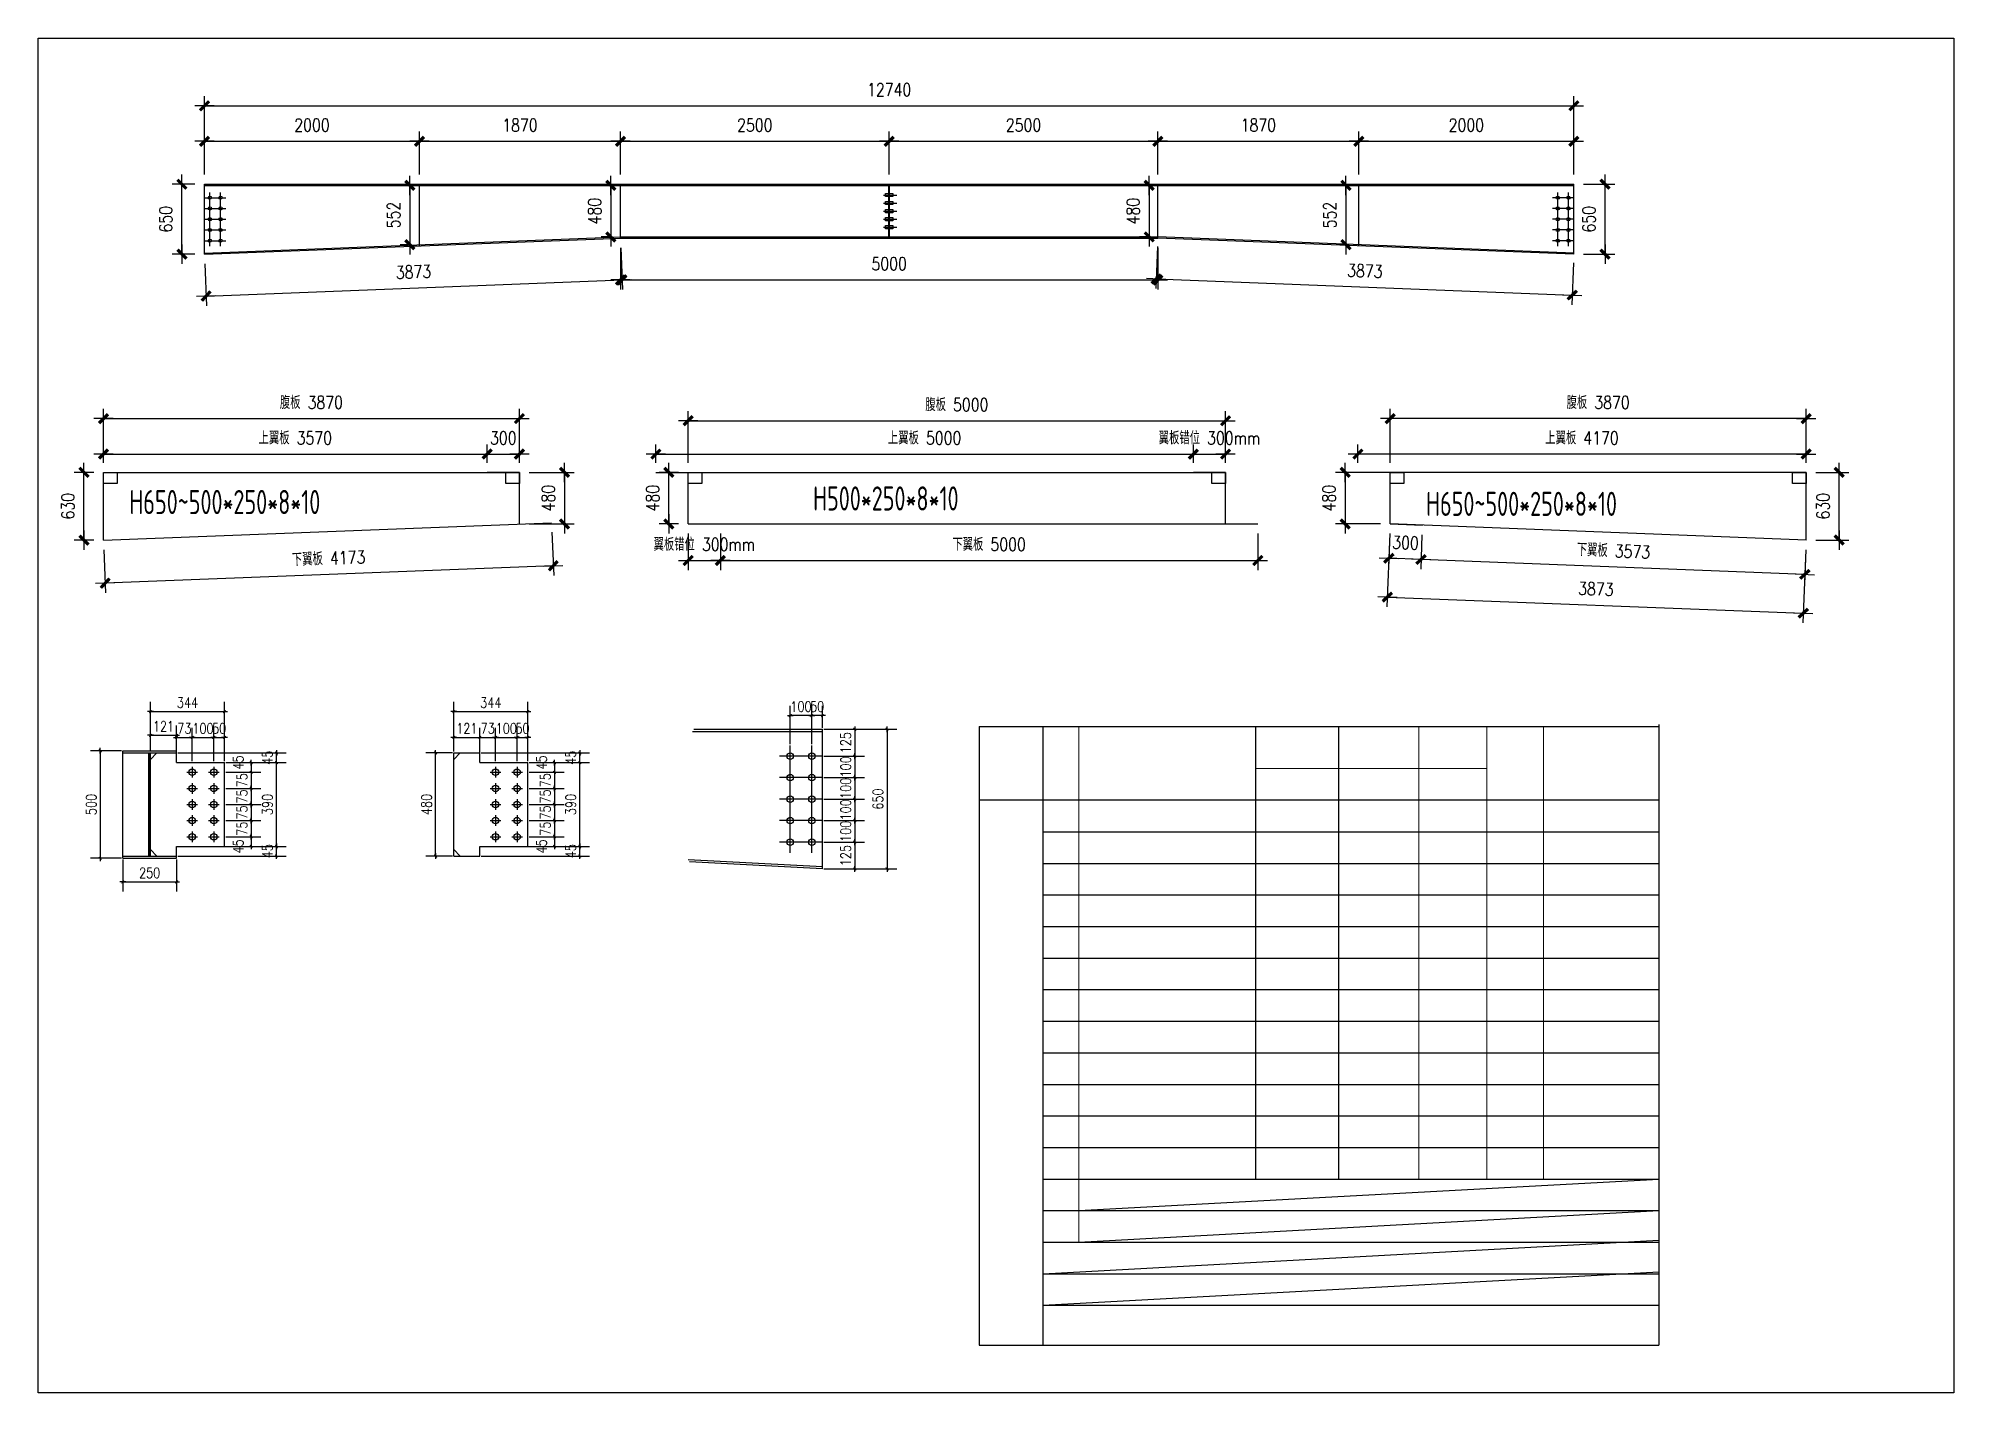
# Model space of a CAD drawing. Header units: millimetres. Extents: x 2287919 to 2522484, y -1845182 to -1736911.
# Drawn here: x 2486844 to 2504664, y -1825512 to -1812912 of the extents above; entities that cross this region are included whole.
import ezdxf

# ---------------------------------------------------------------- set-up
doc = ezdxf.new("R2010")
doc.units = ezdxf.units.MM
doc.header["$LTSCALE"] = 1000
doc.header["$PDMODE"] = 34
doc.layers.add('钢架', color=7, linetype='Continuous', lineweight=25)
doc.styles.add('DIM_FONT', font='simplex.shx', dxfattribs={"width": 0.8, "bigfont": 'hztxt.shx'})
doc.styles.add('TSSD_Label', font='Tssdeng.shx', dxfattribs={"width": 0.7, "bigfont": 'hztxt.shx'})
doc.dimstyles.new('WGH(1)', dxfattribs={"dimscale": 1.2, "dimtxt": 100, "dimasz": 0.5, "dimexe": 75, "dimexo": 75, "dimgap": 75, "dimtad": 1, "dimdec": 0, "dimzin": 0, "dimdsep": 46, "dimtxsty": 'DIM_FONT', "dimblk1": '_DIMX', "dimblk2": '_DIMX', "dimsah": 1, "dimcen": 0.09, "dimclrd": 3, "dimclre": 3, "dimclrt": 7, "dimadec": 0, "dimazin": 0, "dimtfac": 1, "dimtdec": 0, "dimtix": 1, "dimtmove": 2, "dimatfit": 3, "dimldrblk": '_DIMX', "dimfxl": 1, "dimtolj": 1, "dimtzin": 0, "dimarcsym": 0})

msp = doc.modelspace()

# ---------------------------------------------------------------- texts
at = {"color": 0, "style": 'TSSD_Label', "width": 0.7}
for s, p in [('H500*250*8*10', (2494052.2, -1817305.1)), ('H650~500*250*8*10', (2487691.4, -1817338.3)), ('H650~500*250*8*10', (2499755.2, -1817355.1))]:
    msp.add_text(s, height=224.347, dxfattribs=at).set_placement(p)

# ---------------------------------------------------------------- blocks, each defined once
blk = doc.blocks.new('_DIMX')
blk.add_line((-150, 0), (150, 0))
at = {"const_width": 50}
blk.add_lwpolyline([(-70, -70), (70, 70)], dxfattribs=at)
blk = doc.blocks.new('*D1271')
at = {"color": 3, "lineweight": -2}
for p, q in [((2488390, -1814180), (2488390, -1813780)), ((2488390.6, -1813870), (2490389.4, -1813870)), ((2490390, -1814180), (2490390, -1813780))]:
    blk.add_line(p, q, dxfattribs=at)
at = {"layer": 'Defpoints', "color": 0}
for p in [(2490390, -1813870), (2488390, -1814270), (2490390, -1814270)]:
    blk.add_point(p, dxfattribs=at)
at = {"color": 3, "lineweight": -2, "xscale": 0.6, "yscale": 0.6, "zscale": 0.6, "rotation": 180}
blk.add_blockref('_DIMX', (2488390, -1813870), dxfattribs=at)
at = {"color": 3, "lineweight": -2, "xscale": 0.6, "yscale": 0.6, "zscale": 0.6}
blk.add_blockref('_DIMX', (2490390, -1813870), dxfattribs=at)
at = {"color": 7, "insert": (2489390, -1813720), "char_height": 120, "attachment_point": 5, "style": 'DIM_FONT'}
blk.add_mtext('\\A1;2000', dxfattribs=at)
blk = doc.blocks.new('*D1272')
at = {"color": 3, "lineweight": -2}
for p, q in [((2490390, -1814180), (2490390, -1813780)), ((2490390.6, -1813870), (2492259.4, -1813870)), ((2492260, -1814180), (2492260, -1813780))]:
    blk.add_line(p, q, dxfattribs=at)
at = {"layer": 'Defpoints', "color": 0}
for p in [(2492260, -1813870), (2490390, -1814270), (2492260, -1814270)]:
    blk.add_point(p, dxfattribs=at)
at = {"color": 3, "lineweight": -2, "xscale": 0.6, "yscale": 0.6, "zscale": 0.6, "rotation": 180}
blk.add_blockref('_DIMX', (2490390, -1813870), dxfattribs=at)
at = {"color": 3, "lineweight": -2, "xscale": 0.6, "yscale": 0.6, "zscale": 0.6}
blk.add_blockref('_DIMX', (2492260, -1813870), dxfattribs=at)
at = {"color": 7, "insert": (2491325, -1813720), "char_height": 120, "attachment_point": 5, "style": 'DIM_FONT'}
blk.add_mtext('\\A1;1870', dxfattribs=at)
blk = doc.blocks.new('*D1273')
at = {"color": 3, "lineweight": -2}
for p, q in [((2492260, -1814180), (2492260, -1813780)), ((2492260.6, -1813870), (2494759.4, -1813870)), ((2494760, -1814180), (2494760, -1813780))]:
    blk.add_line(p, q, dxfattribs=at)
at = {"layer": 'Defpoints', "color": 0}
for p in [(2494760, -1813870), (2492260, -1814270), (2494760, -1814270)]:
    blk.add_point(p, dxfattribs=at)
at = {"color": 3, "lineweight": -2, "xscale": 0.6, "yscale": 0.6, "zscale": 0.6, "rotation": 180}
blk.add_blockref('_DIMX', (2492260, -1813870), dxfattribs=at)
at = {"color": 3, "lineweight": -2, "xscale": 0.6, "yscale": 0.6, "zscale": 0.6}
blk.add_blockref('_DIMX', (2494760, -1813870), dxfattribs=at)
at = {"color": 7, "insert": (2493510, -1813720), "char_height": 120, "attachment_point": 5, "style": 'DIM_FONT'}
blk.add_mtext('\\A1;2500', dxfattribs=at)
blk = doc.blocks.new('*D1274')
at = {"color": 3, "lineweight": -2}
for p, q in [((2494760, -1814180), (2494760, -1813780)), ((2494760.6, -1813870), (2497259.4, -1813870)), ((2497260, -1814180), (2497260, -1813780))]:
    blk.add_line(p, q, dxfattribs=at)
at = {"layer": 'Defpoints', "color": 0}
for p in [(2497260, -1813870), (2494760, -1814270), (2497260, -1814270)]:
    blk.add_point(p, dxfattribs=at)
at = {"color": 3, "lineweight": -2, "xscale": 0.6, "yscale": 0.6, "zscale": 0.6, "rotation": 180}
blk.add_blockref('_DIMX', (2494760, -1813870), dxfattribs=at)
at = {"color": 3, "lineweight": -2, "xscale": 0.6, "yscale": 0.6, "zscale": 0.6}
blk.add_blockref('_DIMX', (2497260, -1813870), dxfattribs=at)
at = {"color": 7, "insert": (2496010, -1813720), "char_height": 120, "attachment_point": 5, "style": 'DIM_FONT'}
blk.add_mtext('\\A1;2500', dxfattribs=at)
blk = doc.blocks.new('*D1275')
at = {"color": 3, "lineweight": -2}
for p, q in [((2497260, -1814180), (2497260, -1813780)), ((2497260.6, -1813870), (2499129.4, -1813870)), ((2499130, -1814180), (2499130, -1813780))]:
    blk.add_line(p, q, dxfattribs=at)
at = {"layer": 'Defpoints', "color": 0}
for p in [(2499130, -1813870), (2497260, -1814270), (2499130, -1814270)]:
    blk.add_point(p, dxfattribs=at)
at = {"color": 3, "lineweight": -2, "xscale": 0.6, "yscale": 0.6, "zscale": 0.6, "rotation": 180}
blk.add_blockref('_DIMX', (2497260, -1813870), dxfattribs=at)
at = {"color": 3, "lineweight": -2, "xscale": 0.6, "yscale": 0.6, "zscale": 0.6}
blk.add_blockref('_DIMX', (2499130, -1813870), dxfattribs=at)
at = {"color": 7, "insert": (2498195, -1813720), "char_height": 120, "attachment_point": 5, "style": 'DIM_FONT'}
blk.add_mtext('\\A1;1870', dxfattribs=at)
blk = doc.blocks.new('*D1276')
at = {"color": 3, "lineweight": -2}
for p, q in [((2499130, -1814180), (2499130, -1813780)), ((2499130.6, -1813870), (2501129.4, -1813870)), ((2501130, -1814180), (2501130, -1813780))]:
    blk.add_line(p, q, dxfattribs=at)
at = {"layer": 'Defpoints', "color": 0}
for p in [(2501130, -1813870), (2499130, -1814270), (2501130, -1814270)]:
    blk.add_point(p, dxfattribs=at)
at = {"color": 3, "lineweight": -2, "xscale": 0.6, "yscale": 0.6, "zscale": 0.6, "rotation": 180}
blk.add_blockref('_DIMX', (2499130, -1813870), dxfattribs=at)
at = {"color": 3, "lineweight": -2, "xscale": 0.6, "yscale": 0.6, "zscale": 0.6}
blk.add_blockref('_DIMX', (2501130, -1813870), dxfattribs=at)
at = {"color": 7, "insert": (2500130, -1813720), "char_height": 120, "attachment_point": 5, "style": 'DIM_FONT'}
blk.add_mtext('\\A1;2000', dxfattribs=at)
blk = doc.blocks.new('*D1277')
at = {"color": 3, "lineweight": -2}
for p, q in [((2488390, -1814180), (2488390, -1813450)), ((2488390.6, -1813540), (2501129.4, -1813540)), ((2501130, -1814180), (2501130, -1813450))]:
    blk.add_line(p, q, dxfattribs=at)
at = {"layer": 'Defpoints', "color": 0}
for p in [(2501130, -1813540), (2488390, -1814270), (2501130, -1814270)]:
    blk.add_point(p, dxfattribs=at)
at = {"color": 3, "lineweight": -2, "xscale": 0.6, "yscale": 0.6, "zscale": 0.6, "rotation": 180}
blk.add_blockref('_DIMX', (2488390, -1813540), dxfattribs=at)
at = {"color": 3, "lineweight": -2, "xscale": 0.6, "yscale": 0.6, "zscale": 0.6}
blk.add_blockref('_DIMX', (2501130, -1813540), dxfattribs=at)
at = {"color": 7, "insert": (2494760, -1813390), "char_height": 120, "attachment_point": 5, "style": 'DIM_FONT'}
blk.add_mtext('\\A1;12740', dxfattribs=at)
blk = doc.blocks.new('*D1278')
at = {"color": 3, "lineweight": -2}
for p, q in [((2488300, -1814270), (2488090, -1814270)), ((2488180, -1814919.4), (2488180, -1814270.6)), ((2488300, -1814920), (2488090, -1814920))]:
    blk.add_line(p, q, dxfattribs=at)
at = {"layer": 'Defpoints', "color": 0}
for p in [(2488180, -1814270), (2488390, -1814270), (2488390, -1814920)]:
    blk.add_point(p, dxfattribs=at)
at = {"color": 3, "lineweight": -2, "xscale": 0.6, "yscale": 0.6, "zscale": 0.6}
for p, rotation in [((2488180, -1814270), 90), ((2488180, -1814920), 270)]:
    blk.add_blockref('_DIMX', p, dxfattribs=dict(at, rotation=rotation))
at = {"color": 7, "insert": (2488030, -1814595), "char_height": 120, "attachment_point": 5, "rotation": 90, "style": 'DIM_FONT'}
blk.add_mtext('\\A1;650', dxfattribs=at)
blk = doc.blocks.new('*D1279')
at = {"color": 3, "lineweight": -2}
for p, q in [((2501220, -1814270), (2501510, -1814270)), ((2501420, -1814919.4), (2501420, -1814270.6)), ((2501220, -1814920), (2501510, -1814920))]:
    blk.add_line(p, q, dxfattribs=at)
at = {"layer": 'Defpoints', "color": 0}
for p in [(2501130, -1814270), (2501420, -1814270), (2501130, -1814920)]:
    blk.add_point(p, dxfattribs=at)
at = {"color": 3, "lineweight": -2, "xscale": 0.6, "yscale": 0.6, "zscale": 0.6}
for p, rotation in [((2501420, -1814270), 90), ((2501420, -1814920), 270)]:
    blk.add_blockref('_DIMX', p, dxfattribs=dict(at, rotation=rotation))
at = {"color": 7, "insert": (2501270, -1814595), "char_height": 120, "attachment_point": 5, "rotation": 90, "style": 'DIM_FONT'}
blk.add_mtext('\\A1;650', dxfattribs=at)
blk = doc.blocks.new('*D1280')
at = {"color": 3, "lineweight": -2}
for p, q in [((2492263, -1814860), (2492279, -1815250)), ((2488393, -1815010), (2488409, -1815400)), ((2488406, -1815310), (2492275, -1815160))]:
    blk.add_line(p, q, dxfattribs=at)
at = {"layer": 'Defpoints', "color": 0}
for p in [(2492260, -1814770), (2488390, -1814920), (2492275, -1815160)]:
    blk.add_point(p, dxfattribs=at)
at = {"color": 3, "lineweight": -2, "xscale": 0.6, "yscale": 0.6, "zscale": 0.6}
for p, rotation in [((2492275, -1815160), 2.219655553197895), ((2488405, -1815310), 182.2196555531979)]:
    blk.add_blockref('_DIMX', p, dxfattribs=dict(at, rotation=rotation))
at = {"color": 7, "insert": (2490334, -1815085), "char_height": 120, "attachment_point": 5, "rotation": 2.2197, "style": 'DIM_FONT'}
blk.add_mtext('\\A1;3873', dxfattribs=at)
blk = doc.blocks.new('*D1281')
at = {"color": 3, "lineweight": -2}
for p, q in [((2492260, -1814860), (2492260, -1815250)), ((2497260, -1814860), (2497260, -1815250)), ((2492260.6, -1815160), (2497259.4, -1815160))]:
    blk.add_line(p, q, dxfattribs=at)
at = {"layer": 'Defpoints', "color": 0}
for p in [(2492260, -1814770), (2497260, -1814770), (2497260, -1815160)]:
    blk.add_point(p, dxfattribs=at)
at = {"color": 3, "lineweight": -2, "xscale": 0.6, "yscale": 0.6, "zscale": 0.6, "rotation": 180}
blk.add_blockref('_DIMX', (2492260, -1815160), dxfattribs=at)
at = {"color": 3, "lineweight": -2, "xscale": 0.6, "yscale": 0.6, "zscale": 0.6}
blk.add_blockref('_DIMX', (2497260, -1815160), dxfattribs=at)
at = {"color": 7, "insert": (2494760, -1815010), "char_height": 120, "attachment_point": 5, "style": 'DIM_FONT'}
blk.add_mtext('\\A1;5000', dxfattribs=at)
blk = doc.blocks.new('*D1282')
at = {"color": 3, "lineweight": -2}
for p, q in [((2497257, -1814850), (2497241, -1815241)), ((2501127, -1815000), (2501111, -1815391)), ((2497245, -1815151), (2501114, -1815301))]:
    blk.add_line(p, q, dxfattribs=at)
at = {"layer": 'Defpoints', "color": 0}
for p in [(2497260, -1814760), (2501130, -1814910), (2501115, -1815301)]:
    blk.add_point(p, dxfattribs=at)
at = {"color": 3, "lineweight": -2, "xscale": 0.6, "yscale": 0.6, "zscale": 0.6}
for p, rotation in [((2497245, -1815151), 177.7803444468087), ((2501115, -1815301), 357.7803444468087)]:
    blk.add_blockref('_DIMX', p, dxfattribs=dict(at, rotation=rotation))
at = {"color": 7, "insert": (2499186, -1815076), "char_height": 120, "attachment_point": 5, "rotation": 357.7803, "style": 'DIM_FONT'}
blk.add_mtext('\\A1;3873', dxfattribs=at)
blk = doc.blocks.new('*D1283')
at = {"color": 3, "lineweight": -2}
for p, q in [((2490300, -1814280), (2490210, -1814280)), ((2490300, -1814281), (2490300, -1814832)), ((2490300, -1814832), (2490210, -1814832))]:
    blk.add_line(p, q, dxfattribs=at)
at = {"layer": 'Defpoints', "color": 0}
for p in [(2490390, -1814280), (2490300, -1814832), (2490390, -1814832)]:
    blk.add_point(p, dxfattribs=at)
at = {"color": 3, "lineweight": -2, "xscale": 0.6, "yscale": 0.6, "zscale": 0.6}
for p, rotation in [((2490300, -1814280), 90), ((2490300, -1814832), 270)]:
    blk.add_blockref('_DIMX', p, dxfattribs=dict(at, rotation=rotation))
at = {"color": 7, "insert": (2490150, -1814556), "char_height": 120, "attachment_point": 5, "rotation": 90, "style": 'DIM_FONT'}
blk.add_mtext('\\A1;552', dxfattribs=at)
blk = doc.blocks.new('*D1284')
at = {"color": 3, "lineweight": -2}
for p, q in [((2492170, -1814280), (2492080, -1814280)), ((2492170, -1814280.6), (2492170, -1814759.4)), ((2492170, -1814760), (2492080, -1814760))]:
    blk.add_line(p, q, dxfattribs=at)
at = {"layer": 'Defpoints', "color": 0}
for p in [(2492260, -1814280), (2492170, -1814760), (2492260, -1814760)]:
    blk.add_point(p, dxfattribs=at)
at = {"color": 3, "lineweight": -2, "xscale": 0.6, "yscale": 0.6, "zscale": 0.6}
for p, rotation in [((2492170, -1814280), 90), ((2492170, -1814760), 270)]:
    blk.add_blockref('_DIMX', p, dxfattribs=dict(at, rotation=rotation))
at = {"color": 7, "insert": (2492020, -1814520), "char_height": 120, "attachment_point": 5, "rotation": 90, "style": 'DIM_FONT'}
blk.add_mtext('\\A1;480', dxfattribs=at)
blk = doc.blocks.new('*D1285')
at = {"color": 3, "lineweight": -2}
for p, q in [((2497170, -1814280), (2497090, -1814280)), ((2497180, -1814280.6), (2497180, -1814759.4)), ((2497170, -1814760), (2497090, -1814760))]:
    blk.add_line(p, q, dxfattribs=at)
at = {"layer": 'Defpoints', "color": 0}
for p in [(2497260, -1814280), (2497180, -1814760), (2497260, -1814760)]:
    blk.add_point(p, dxfattribs=at)
at = {"color": 3, "lineweight": -2, "xscale": 0.6, "yscale": 0.6, "zscale": 0.6}
for p, rotation in [((2497180, -1814280), 90), ((2497180, -1814760), 270)]:
    blk.add_blockref('_DIMX', p, dxfattribs=dict(at, rotation=rotation))
at = {"color": 7, "insert": (2497030, -1814520), "char_height": 120, "attachment_point": 5, "rotation": 90, "style": 'DIM_FONT'}
blk.add_mtext('\\A1;480', dxfattribs=at)
blk = doc.blocks.new('*D1286')
at = {"color": 3, "lineweight": -2}
for p, q in [((2499040, -1814280), (2498920, -1814280)), ((2499010, -1814281), (2499010, -1814832)), ((2499040, -1814832), (2498920, -1814832))]:
    blk.add_line(p, q, dxfattribs=at)
at = {"layer": 'Defpoints', "color": 0}
for p in [(2499130, -1814280), (2499010, -1814832), (2499130, -1814832)]:
    blk.add_point(p, dxfattribs=at)
at = {"color": 3, "lineweight": -2, "xscale": 0.6, "yscale": 0.6, "zscale": 0.6}
for p, rotation in [((2499010, -1814280), 90), ((2499010, -1814832), 270)]:
    blk.add_blockref('_DIMX', p, dxfattribs=dict(at, rotation=rotation))
at = {"color": 7, "insert": (2498860, -1814556), "char_height": 120, "attachment_point": 5, "rotation": 90, "style": 'DIM_FONT'}
blk.add_mtext('\\A1;552', dxfattribs=at)
blk = doc.blocks.new('*D1287')
at = {"color": 3, "lineweight": -2}
for p, q in [((2487360, -1816950), (2487179, -1816950)), ((2487269, -1817579), (2487269, -1816951)), ((2487360, -1817580), (2487179, -1817580))]:
    blk.add_line(p, q, dxfattribs=at)
at = {"layer": 'Defpoints', "color": 0}
for p in [(2487269, -1816950), (2487450, -1816950), (2487450, -1817580)]:
    blk.add_point(p, dxfattribs=at)
at = {"color": 3, "lineweight": -2, "xscale": 0.6, "yscale": 0.6, "zscale": 0.6}
for p, rotation in [((2487269, -1816950), 90), ((2487269, -1817580), 270)]:
    blk.add_blockref('_DIMX', p, dxfattribs=dict(at, rotation=rotation))
at = {"color": 7, "insert": (2487119, -1817265), "char_height": 120, "attachment_point": 5, "rotation": 90, "style": 'DIM_FONT'}
blk.add_mtext('\\A1;630', dxfattribs=at)
blk = doc.blocks.new('*D1288')
at = {"color": 3, "lineweight": -2}
for p, q in [((2487450, -1816860), (2487450, -1816360)), ((2491320, -1816860), (2491320, -1816360)), ((2487450.6, -1816450), (2491319.4, -1816450))]:
    blk.add_line(p, q, dxfattribs=at)
at = {"layer": 'Defpoints', "color": 0}
for p in [(2491320, -1816450), (2487450, -1816950), (2491320, -1816950)]:
    blk.add_point(p, dxfattribs=at)
at = {"color": 3, "lineweight": -2, "xscale": 0.6, "yscale": 0.6, "zscale": 0.6, "rotation": 180}
blk.add_blockref('_DIMX', (2487450, -1816450), dxfattribs=at)
at = {"color": 3, "lineweight": -2, "xscale": 0.6, "yscale": 0.6, "zscale": 0.6}
blk.add_blockref('_DIMX', (2491320, -1816450), dxfattribs=at)
at = {"color": 7, "insert": (2489385, -1816300), "char_height": 120, "attachment_point": 5, "style": 'DIM_FONT'}
blk.add_mtext('\\A1;腹板 3870', dxfattribs=at)
blk = doc.blocks.new('*D1289')
at = {"color": 3, "lineweight": -2}
for p, q in [((2491623, -1817508), (2491639, -1817909)), ((2487453, -1817670), (2487469, -1818071)), ((2491635, -1817819), (2487466, -1817981))]:
    blk.add_line(p, q, dxfattribs=at)
at = {"layer": 'Defpoints', "color": 0}
for p in [(2491620, -1817418), (2487450, -1817580), (2487466, -1817981)]:
    blk.add_point(p, dxfattribs=at)
at = {"color": 3, "lineweight": -2, "xscale": 0.6, "yscale": 0.6, "zscale": 0.6}
for p, rotation in [((2491635, -1817819), 2.219542217035979), ((2487466, -1817981), 182.219542217036)]:
    blk.add_blockref('_DIMX', p, dxfattribs=dict(at, rotation=rotation))
at = {"color": 7, "insert": (2489545, -1817750), "char_height": 120, "attachment_point": 5, "rotation": 2.2195, "style": 'DIM_FONT'}
blk.add_mtext('\\A1;下翼板 4173', dxfattribs=at)
blk = doc.blocks.new('*D1290')
at = {"color": 3, "lineweight": -2}
for p, q in [((2487450, -1816860), (2487450, -1816690)), ((2491020, -1816860), (2491020, -1816690)), ((2487450.6, -1816780), (2491019.4, -1816780))]:
    blk.add_line(p, q, dxfattribs=at)
at = {"layer": 'Defpoints', "color": 0}
for p in [(2491020, -1816780), (2487450, -1816950), (2491020, -1816950)]:
    blk.add_point(p, dxfattribs=at)
at = {"color": 3, "lineweight": -2, "xscale": 0.6, "yscale": 0.6, "zscale": 0.6, "rotation": 180}
blk.add_blockref('_DIMX', (2487450, -1816780), dxfattribs=at)
at = {"color": 3, "lineweight": -2, "xscale": 0.6, "yscale": 0.6, "zscale": 0.6}
blk.add_blockref('_DIMX', (2491020, -1816780), dxfattribs=at)
at = {"color": 7, "insert": (2489235, -1816630), "char_height": 120, "attachment_point": 5, "style": 'DIM_FONT'}
blk.add_mtext('\\A1;上翼板 3570', dxfattribs=at)
blk = doc.blocks.new('*D1291')
at = {"color": 3, "lineweight": -2}
for p, q in [((2491020, -1816860), (2491020, -1816690)), ((2491320, -1816860), (2491320, -1816690)), ((2491019.4, -1816780), (2491018.8, -1816780)), ((2491020, -1816780), (2491320, -1816780)), ((2491320.6, -1816780), (2491321.2, -1816780))]:
    blk.add_line(p, q, dxfattribs=at)
at = {"layer": 'Defpoints', "color": 0}
for p in [(2491320, -1816780), (2491020, -1816950), (2491320, -1816950)]:
    blk.add_point(p, dxfattribs=at)
at = {"color": 3, "lineweight": -2, "xscale": 0.6, "yscale": 0.6, "zscale": 0.6}
blk.add_blockref('_DIMX', (2491020, -1816780), dxfattribs=at)
at = {"color": 3, "lineweight": -2, "xscale": 0.6, "yscale": 0.6, "zscale": 0.6, "rotation": 180}
blk.add_blockref('_DIMX', (2491320, -1816780), dxfattribs=at)
at = {"color": 7, "insert": (2491170, -1816630), "char_height": 120, "attachment_point": 5, "style": 'DIM_FONT'}
blk.add_mtext('\\A1;300', dxfattribs=at)
blk = doc.blocks.new('*D1292')
at = {"color": 3, "lineweight": -2}
for p, q in [((2491410, -1816950), (2491829, -1816950)), ((2491739, -1816951), (2491739, -1817429)), ((2491410, -1817430), (2491829, -1817430))]:
    blk.add_line(p, q, dxfattribs=at)
at = {"layer": 'Defpoints', "color": 0}
for p in [(2491320, -1816950), (2491320, -1817430), (2491739, -1817430)]:
    blk.add_point(p, dxfattribs=at)
at = {"color": 3, "lineweight": -2, "xscale": 0.6, "yscale": 0.6, "zscale": 0.6}
for p, rotation in [((2491739, -1816950), 90), ((2491739, -1817430), 270)]:
    blk.add_blockref('_DIMX', p, dxfattribs=dict(at, rotation=rotation))
at = {"color": 7, "insert": (2491589, -1817190), "char_height": 120, "attachment_point": 5, "rotation": 90, "style": 'DIM_FONT'}
blk.add_mtext('\\A1;480', dxfattribs=at)
blk = doc.blocks.new('*D1294')
at = {"color": 3, "lineweight": -2}
for p, q in [((2503381, -1816950), (2503689, -1816950)), ((2503599, -1817579), (2503599, -1816951)), ((2503381, -1817580), (2503689, -1817580))]:
    blk.add_line(p, q, dxfattribs=at)
at = {"layer": 'Defpoints', "color": 0}
for p in [(2503291, -1816950), (2503599, -1816950), (2503291, -1817580)]:
    blk.add_point(p, dxfattribs=at)
at = {"color": 3, "lineweight": -2, "xscale": 0.6, "yscale": 0.6, "zscale": 0.6}
for p, rotation in [((2503599, -1816950), 90), ((2503599, -1817580), 270)]:
    blk.add_blockref('_DIMX', p, dxfattribs=dict(at, rotation=rotation))
at = {"color": 7, "insert": (2503449, -1817265), "char_height": 120, "attachment_point": 5, "rotation": 90, "style": 'DIM_FONT'}
blk.add_mtext('\\A1;630', dxfattribs=at)
blk = doc.blocks.new('*D1295')
at = {"color": 3, "lineweight": -2}
for p, q in [((2499420.94874, -1816860), (2499420.94874, -1816360)), ((2503290.94874, -1816860), (2503290.94874, -1816360)), ((2503290.34874, -1816450), (2499421.54874, -1816450))]:
    blk.add_line(p, q, dxfattribs=at)
at = {"layer": 'Defpoints', "color": 0}
for p in [(2499420.94874, -1816450), (2499420.94874, -1816950), (2503290.94874, -1816950)]:
    blk.add_point(p, dxfattribs=at)
at = {"color": 3, "lineweight": -2, "xscale": 0.6, "yscale": 0.6, "zscale": 0.6}
for p, rotation in [((2499420.94874, -1816450), 179.9999999999897), ((2503290.94874, -1816450), 359.9999999999897)]:
    blk.add_blockref('_DIMX', p, dxfattribs=dict(at, rotation=rotation))
at = {"color": 7, "insert": (2501355.94874, -1816300), "char_height": 120, "attachment_point": 5, "style": 'DIM_FONT'}
blk.add_mtext('\\A1;腹板 3870', dxfattribs=at)
blk = doc.blocks.new('*D1296')
at = {"color": 3, "lineweight": -2}
for p, q in [((2499417, -1817520), (2499391, -1818200)), ((2503287, -1817670), (2503261, -1818350)), ((2499395, -1818110), (2503264, -1818260))]:
    blk.add_line(p, q, dxfattribs=at)
at = {"layer": 'Defpoints', "color": 0}
for p in [(2499421, -1817430), (2503291, -1817580), (2503265, -1818260)]:
    blk.add_point(p, dxfattribs=at)
at = {"color": 3, "lineweight": -2, "xscale": 0.6, "yscale": 0.6, "zscale": 0.6}
for p, rotation in [((2499395, -1818110), 177.7804577829649), ((2503265, -1818260), 357.7804577829649)]:
    blk.add_blockref('_DIMX', p, dxfattribs=dict(at, rotation=rotation))
at = {"color": 7, "insert": (2501335, -1818035), "char_height": 120, "attachment_point": 5, "rotation": 357.7805, "style": 'DIM_FONT'}
blk.add_mtext('\\A1;3873', dxfattribs=at)
blk = doc.blocks.new('*D1293')
at = {"color": 3, "lineweight": -2}
for p, q in [((2499120.94874, -1816860), (2499120.94874, -1816690)), ((2503290.94874, -1816860), (2503290.94874, -1816690)), ((2503290.34874, -1816780), (2499121.54874, -1816780))]:
    blk.add_line(p, q, dxfattribs=at)
at = {"layer": 'Defpoints', "color": 0}
for p in [(2499120.94874, -1816780), (2499120.94874, -1816950), (2503290.94874, -1816950)]:
    blk.add_point(p, dxfattribs=at)
at = {"color": 3, "lineweight": -2, "xscale": 0.6, "yscale": 0.6, "zscale": 0.6, "rotation": 180}
blk.add_blockref('_DIMX', (2499120.94874, -1816780), dxfattribs=at)
at = {"color": 3, "lineweight": -2, "xscale": 0.6, "yscale": 0.6, "zscale": 0.6}
blk.add_blockref('_DIMX', (2503290.94874, -1816780), dxfattribs=at)
at = {"color": 7, "insert": (2501205.94874, -1816630), "char_height": 120, "attachment_point": 5, "style": 'DIM_FONT'}
blk.add_mtext('\\A1;上翼板 4170', dxfattribs=at)
blk = doc.blocks.new('*D1297')
at = {"color": 3, "lineweight": -2}
for p, q in [((2499331, -1816950), (2498912, -1816950)), ((2499002, -1816951), (2499002, -1817429)), ((2499331, -1817430), (2498912, -1817430))]:
    blk.add_line(p, q, dxfattribs=at)
at = {"layer": 'Defpoints', "color": 0}
for p in [(2499421, -1816950), (2499002, -1817430), (2499421, -1817430)]:
    blk.add_point(p, dxfattribs=at)
at = {"color": 3, "lineweight": -2, "xscale": 0.6, "yscale": 0.6, "zscale": 0.6}
for p, rotation in [((2499002, -1816950), 90), ((2499002, -1817430), 270)]:
    blk.add_blockref('_DIMX', p, dxfattribs=dict(at, rotation=rotation))
at = {"color": 7, "insert": (2498852, -1817190), "char_height": 120, "attachment_point": 5, "rotation": 90, "style": 'DIM_FONT'}
blk.add_mtext('\\A1;480', dxfattribs=at)
blk = doc.blocks.new('*D1298')
at = {"color": 3, "lineweight": -2}
for p, q in [((2499717, -1817532), (2499705, -1817851)), ((2503278, -1817899), (2499709, -1817761)), ((2503287, -1817670), (2503275, -1817989))]:
    blk.add_line(p, q, dxfattribs=at)
at = {"layer": 'Defpoints', "color": 0}
for p in [(2499721, -1817442), (2503291, -1817580), (2499708, -1817761)]:
    blk.add_point(p, dxfattribs=at)
at = {"color": 3, "lineweight": -2, "xscale": 0.6, "yscale": 0.6, "zscale": 0.6}
for p, rotation in [((2499708, -1817761), 177.7804577829624), ((2503279, -1817899), 357.7804577829624)]:
    blk.add_blockref('_DIMX', p, dxfattribs=dict(at, rotation=rotation))
at = {"color": 7, "insert": (2501499, -1817680), "char_height": 120, "attachment_point": 5, "rotation": 357.7805, "style": 'DIM_FONT'}
blk.add_mtext('\\A1;下翼板 3573', dxfattribs=at)
blk = doc.blocks.new('*D1299')
at = {"color": 3, "lineweight": -2}
for p, q in [((2499417, -1817520), (2499405, -1817839)), ((2499717, -1817532), (2499705, -1817851)), ((2499408, -1817749), (2499407, -1817749)), ((2499708, -1817761), (2499409, -1817749)), ((2499709, -1817761), (2499710, -1817761))]:
    blk.add_line(p, q, dxfattribs=at)
at = {"layer": 'Defpoints', "color": 0}
for p in [(2499421, -1817430), (2499721, -1817442), (2499409, -1817749)]:
    blk.add_point(p, dxfattribs=at)
at = {"color": 3, "lineweight": -2, "xscale": 0.6, "yscale": 0.6, "zscale": 0.6}
for p, rotation in [((2499409, -1817749), 357.7804577830008), ((2499708, -1817761), 177.7804577830008)]:
    blk.add_blockref('_DIMX', p, dxfattribs=dict(at, rotation=rotation))
at = {"color": 7, "insert": (2499564, -1817605), "char_height": 120, "attachment_point": 5, "rotation": 357.7805, "style": 'DIM_FONT'}
blk.add_mtext('\\A1;300', dxfattribs=at)
blk = doc.blocks.new('*D1300')
at = {"color": 3, "lineweight": -2}
for p, q in [((2492800, -1816950), (2492620, -1816950)), ((2492710, -1817429.4), (2492710, -1816950.6)), ((2492800, -1817430), (2492620, -1817430))]:
    blk.add_line(p, q, dxfattribs=at)
at = {"layer": 'Defpoints', "color": 0}
for p in [(2492710, -1816950), (2492890, -1816950), (2492890, -1817430)]:
    blk.add_point(p, dxfattribs=at)
at = {"color": 3, "lineweight": -2, "xscale": 0.6, "yscale": 0.6, "zscale": 0.6}
for p, rotation in [((2492710, -1816950), 90), ((2492710, -1817430), 270)]:
    blk.add_blockref('_DIMX', p, dxfattribs=dict(at, rotation=rotation))
at = {"color": 7, "insert": (2492560, -1817190), "char_height": 120, "attachment_point": 5, "rotation": 90, "style": 'DIM_FONT'}
blk.add_mtext('\\A1;480', dxfattribs=at)
blk = doc.blocks.new('*D1301')
at = {"color": 3, "lineweight": -2}
for p, q in [((2492590, -1816860), (2492590, -1816690)), ((2497590, -1816860), (2497590, -1816690)), ((2492590.6, -1816780), (2497589.4, -1816780))]:
    blk.add_line(p, q, dxfattribs=at)
at = {"layer": 'Defpoints', "color": 0}
for p in [(2497590, -1816780), (2492590, -1816950), (2497590, -1816950)]:
    blk.add_point(p, dxfattribs=at)
at = {"color": 3, "lineweight": -2, "xscale": 0.6, "yscale": 0.6, "zscale": 0.6, "rotation": 180}
blk.add_blockref('_DIMX', (2492590, -1816780), dxfattribs=at)
at = {"color": 3, "lineweight": -2, "xscale": 0.6, "yscale": 0.6, "zscale": 0.6}
blk.add_blockref('_DIMX', (2497590, -1816780), dxfattribs=at)
at = {"color": 7, "insert": (2495090, -1816630), "char_height": 120, "attachment_point": 5, "style": 'DIM_FONT'}
blk.add_mtext('\\A1;上翼板 5000', dxfattribs=at)
blk = doc.blocks.new('*D1302')
at = {"color": 3, "lineweight": -2}
for p, q in [((2497590, -1816860), (2497590, -1816690)), ((2497890, -1816860), (2497890, -1816690)), ((2497589.4, -1816780), (2497588.8, -1816780)), ((2497590, -1816780), (2497890, -1816780)), ((2497890.6, -1816780), (2497891.2, -1816780))]:
    blk.add_line(p, q, dxfattribs=at)
at = {"layer": 'Defpoints', "color": 0}
for p in [(2497890, -1816780), (2497590, -1816950), (2497890, -1816950)]:
    blk.add_point(p, dxfattribs=at)
at = {"color": 3, "lineweight": -2, "xscale": 0.6, "yscale": 0.6, "zscale": 0.6}
blk.add_blockref('_DIMX', (2497590, -1816780), dxfattribs=at)
at = {"color": 3, "lineweight": -2, "xscale": 0.6, "yscale": 0.6, "zscale": 0.6, "rotation": 180}
blk.add_blockref('_DIMX', (2497890, -1816780), dxfattribs=at)
at = {"color": 7, "insert": (2497740, -1816630), "char_height": 120, "attachment_point": 5, "style": 'DIM_FONT'}
blk.add_mtext('\\A1;翼板错位 300mm', dxfattribs=at)
blk = doc.blocks.new('*D1303')
at = {"color": 3, "lineweight": -2}
for p, q in [((2492890, -1816860), (2492890, -1816380)), ((2497890, -1816860), (2497890, -1816380)), ((2492890.6, -1816470), (2497889.4, -1816470))]:
    blk.add_line(p, q, dxfattribs=at)
at = {"layer": 'Defpoints', "color": 0}
for p in [(2497890, -1816470), (2492890, -1816950), (2497890, -1816950)]:
    blk.add_point(p, dxfattribs=at)
at = {"color": 3, "lineweight": -2, "xscale": 0.6, "yscale": 0.6, "zscale": 0.6, "rotation": 180}
blk.add_blockref('_DIMX', (2492890, -1816470), dxfattribs=at)
at = {"color": 3, "lineweight": -2, "xscale": 0.6, "yscale": 0.6, "zscale": 0.6}
blk.add_blockref('_DIMX', (2497890, -1816470), dxfattribs=at)
at = {"color": 7, "insert": (2495390, -1816320), "char_height": 120, "attachment_point": 5, "style": 'DIM_FONT'}
blk.add_mtext('\\A1;腹板 5000', dxfattribs=at)
blk = doc.blocks.new('*D1304')
at = {"color": 3, "lineweight": -2}
for p, q in [((2492890, -1817520), (2492890, -1817860)), ((2493190, -1817520), (2493190, -1817860)), ((2492889.4, -1817770), (2492888.8, -1817770)), ((2492890, -1817770), (2493190, -1817770)), ((2493190.6, -1817770), (2493191.2, -1817770))]:
    blk.add_line(p, q, dxfattribs=at)
at = {"layer": 'Defpoints', "color": 0}
for p in [(2492890, -1817430), (2493190, -1817430), (2493190, -1817770)]:
    blk.add_point(p, dxfattribs=at)
at = {"color": 3, "lineweight": -2, "xscale": 0.6, "yscale": 0.6, "zscale": 0.6}
blk.add_blockref('_DIMX', (2492890, -1817770), dxfattribs=at)
at = {"color": 3, "lineweight": -2, "xscale": 0.6, "yscale": 0.6, "zscale": 0.6, "rotation": 180}
blk.add_blockref('_DIMX', (2493190, -1817770), dxfattribs=at)
at = {"color": 7, "insert": (2493040, -1817620), "char_height": 120, "attachment_point": 5, "style": 'DIM_FONT'}
blk.add_mtext('\\A1;翼板错位 300mm', dxfattribs=at)
blk = doc.blocks.new('*D1305')
at = {"color": 3, "lineweight": -2}
for p, q in [((2493190, -1817520), (2493190, -1817860)), ((2498190, -1817520), (2498190, -1817860)), ((2493190.6, -1817770), (2498189.4, -1817770))]:
    blk.add_line(p, q, dxfattribs=at)
at = {"layer": 'Defpoints', "color": 0}
for p in [(2493190, -1817430), (2498190, -1817430), (2498190, -1817770)]:
    blk.add_point(p, dxfattribs=at)
at = {"color": 3, "lineweight": -2, "xscale": 0.6, "yscale": 0.6, "zscale": 0.6, "rotation": 180}
blk.add_blockref('_DIMX', (2493190, -1817770), dxfattribs=at)
at = {"color": 3, "lineweight": -2, "xscale": 0.6, "yscale": 0.6, "zscale": 0.6}
blk.add_blockref('_DIMX', (2498190, -1817770), dxfattribs=at)
at = {"color": 7, "insert": (2495690, -1817620), "char_height": 120, "attachment_point": 5, "style": 'DIM_FONT'}
blk.add_mtext('\\A1;下翼板 5000', dxfattribs=at)
blk = doc.blocks.new('*D1314')
at = {"color": 3, "lineweight": -2}
for p, q in [((2487888, -1819548), (2487888, -1819306)), ((2487888, -1819396), (2488130, -1819396)), ((2488130, -1819528), (2488130, -1819306))]:
    blk.add_line(p, q, dxfattribs=at)
at = {"layer": 'Defpoints', "color": 0}
for p in [(2488130, -1819396), (2487888, -1819560), (2488130, -1819540)]:
    blk.add_point(p, dxfattribs=at)
at = {"color": 3, "lineweight": -2, "xscale": 0.18, "yscale": 0.18, "zscale": 0.18, "rotation": 180}
blk.add_blockref('_DIMX', (2487888, -1819396), dxfattribs=at)
at = {"color": 3, "lineweight": -2, "xscale": 0.18, "yscale": 0.18, "zscale": 0.18}
blk.add_blockref('_DIMX', (2488130, -1819396), dxfattribs=at)
at = {"color": 7, "insert": (2488009, -1819312), "char_height": 96, "attachment_point": 5, "style": 'DIM_FONT'}
blk.add_mtext('\\A1;121', dxfattribs=at)
blk = doc.blocks.new('*D1315')
at = {"color": 3, "lineweight": -2}
for p, q in [((2488130, -1819548), (2488130, -1819326)), ((2488130, -1819416), (2488130, -1819416)), ((2488130, -1819416), (2488276, -1819416)), ((2488276, -1819638), (2488276, -1819326)), ((2488276, -1819416), (2488276, -1819416))]:
    blk.add_line(p, q, dxfattribs=at)
at = {"layer": 'Defpoints', "color": 0}
for p in [(2488276, -1819416), (2488130, -1819560), (2488276, -1819650)]:
    blk.add_point(p, dxfattribs=at)
at = {"color": 3, "lineweight": -2, "xscale": 0.18, "yscale": 0.18, "zscale": 0.18}
blk.add_blockref('_DIMX', (2488130, -1819416), dxfattribs=at)
at = {"color": 3, "lineweight": -2, "xscale": 0.18, "yscale": 0.18, "zscale": 0.18, "rotation": 180}
blk.add_blockref('_DIMX', (2488276, -1819416), dxfattribs=at)
at = {"color": 7, "insert": (2488203, -1819332), "char_height": 96, "attachment_point": 5, "style": 'DIM_FONT'}
blk.add_mtext('\\A1;73', dxfattribs=at)
blk = doc.blocks.new('*D1306')
at = {"color": 3, "lineweight": -2}
for p, q in [((2488276, -1819638), (2488276, -1819326)), ((2488276, -1819416), (2488276, -1819416)), ((2488276, -1819416), (2488476, -1819416)), ((2488476, -1819638), (2488476, -1819326)), ((2488476, -1819416), (2488476, -1819416))]:
    blk.add_line(p, q, dxfattribs=at)
at = {"layer": 'Defpoints', "color": 0}
for p in [(2488476, -1819416), (2488276, -1819650), (2488476, -1819650)]:
    blk.add_point(p, dxfattribs=at)
at = {"color": 3, "lineweight": -2, "xscale": 0.18, "yscale": 0.18, "zscale": 0.18}
blk.add_blockref('_DIMX', (2488276, -1819416), dxfattribs=at)
at = {"color": 3, "lineweight": -2, "xscale": 0.18, "yscale": 0.18, "zscale": 0.18, "rotation": 180}
blk.add_blockref('_DIMX', (2488476, -1819416), dxfattribs=at)
at = {"color": 7, "insert": (2488376, -1819332), "char_height": 96, "attachment_point": 5, "style": 'DIM_FONT'}
blk.add_mtext('\\A1;100', dxfattribs=at)
blk = doc.blocks.new('*D1316')
at = {"color": 3, "lineweight": -2}
for p, q in [((2488476, -1819638), (2488476, -1819326)), ((2488476, -1819416), (2488476, -1819416)), ((2488476, -1819416), (2488576, -1819416)), ((2488576, -1819638), (2488576, -1819326)), ((2488576, -1819416), (2488576, -1819416))]:
    blk.add_line(p, q, dxfattribs=at)
at = {"layer": 'Defpoints', "color": 0}
for p in [(2488576, -1819416), (2488476, -1819650), (2488576, -1819650)]:
    blk.add_point(p, dxfattribs=at)
at = {"color": 3, "lineweight": -2, "xscale": 0.18, "yscale": 0.18, "zscale": 0.18}
blk.add_blockref('_DIMX', (2488476, -1819416), dxfattribs=at)
at = {"color": 3, "lineweight": -2, "xscale": 0.18, "yscale": 0.18, "zscale": 0.18, "rotation": 180}
blk.add_blockref('_DIMX', (2488576, -1819416), dxfattribs=at)
at = {"color": 7, "insert": (2488526, -1819332), "char_height": 96, "attachment_point": 5, "style": 'DIM_FONT'}
blk.add_mtext('\\A1;50', dxfattribs=at)
blk = doc.blocks.new('*D1307')
at = {"color": 3, "lineweight": -2}
for p, q in [((2488588, -1819650), (2488914, -1819650)), ((2488588, -1819740), (2488914, -1819740)), ((2488824, -1819650.18), (2488824, -1819739.82))]:
    blk.add_line(p, q, dxfattribs=at)
at = {"layer": 'Defpoints', "color": 0}
for p in [(2488576, -1819650), (2488576, -1819740), (2488824, -1819740)]:
    blk.add_point(p, dxfattribs=at)
at = {"color": 3, "lineweight": -2, "xscale": 0.18, "yscale": 0.18, "zscale": 0.18}
for p, rotation in [((2488824, -1819650), 90), ((2488824, -1819740), 270)]:
    blk.add_blockref('_DIMX', p, dxfattribs=dict(at, rotation=rotation))
at = {"color": 7, "insert": (2488704, -1819650), "char_height": 96, "attachment_point": 5, "rotation": 90, "style": 'DIM_FONT'}
blk.add_mtext('\\A1;45', dxfattribs=at)
blk = doc.blocks.new('*D1308')
at = {"color": 3, "lineweight": -2}
for p, q in [((2488588, -1819740), (2488914, -1819740)), ((2488824, -1819739.82), (2488824, -1819739.64)), ((2488824, -1819740), (2488824, -1819890)), ((2488588, -1819890), (2488914, -1819890)), ((2488824, -1819890.18), (2488824, -1819890.36))]:
    blk.add_line(p, q, dxfattribs=at)
at = {"layer": 'Defpoints', "color": 0}
for p in [(2488576, -1819740), (2488576, -1819890), (2488824, -1819890)]:
    blk.add_point(p, dxfattribs=at)
at = {"color": 3, "lineweight": -2, "xscale": 0.18, "yscale": 0.18, "zscale": 0.18}
for p, rotation in [((2488824, -1819740), 270), ((2488824, -1819890), 90)]:
    blk.add_blockref('_DIMX', p, dxfattribs=dict(at, rotation=rotation))
at = {"color": 7, "insert": (2488740, -1819815), "char_height": 96, "attachment_point": 5, "rotation": 90, "style": 'DIM_FONT'}
blk.add_mtext('\\A1;75', dxfattribs=at)
blk = doc.blocks.new('*D1309')
at = {"color": 3, "lineweight": -2}
for p, q in [((2488588, -1819890), (2488914, -1819890)), ((2488824, -1819889.82), (2488824, -1819889.64)), ((2488824, -1819890), (2488824, -1820040)), ((2488588, -1820040), (2488914, -1820040)), ((2488824, -1820040.18), (2488824, -1820040.36))]:
    blk.add_line(p, q, dxfattribs=at)
at = {"layer": 'Defpoints', "color": 0}
for p in [(2488576, -1819890), (2488576, -1820040), (2488824, -1820040)]:
    blk.add_point(p, dxfattribs=at)
at = {"color": 3, "lineweight": -2, "xscale": 0.18, "yscale": 0.18, "zscale": 0.18}
for p, rotation in [((2488824, -1819890), 270), ((2488824, -1820040), 90)]:
    blk.add_blockref('_DIMX', p, dxfattribs=dict(at, rotation=rotation))
at = {"color": 7, "insert": (2488740, -1819965), "char_height": 96, "attachment_point": 5, "rotation": 90, "style": 'DIM_FONT'}
blk.add_mtext('\\A1;75', dxfattribs=at)
blk = doc.blocks.new('*D1310')
at = {"color": 3, "lineweight": -2}
for p, q in [((2488588, -1820040), (2488914, -1820040)), ((2488824, -1820039.82), (2488824, -1820039.64)), ((2488824, -1820040), (2488824, -1820190)), ((2488588, -1820190), (2488914, -1820190)), ((2488824, -1820190.18), (2488824, -1820190.36))]:
    blk.add_line(p, q, dxfattribs=at)
at = {"layer": 'Defpoints', "color": 0}
for p in [(2488576, -1820040), (2488576, -1820190), (2488824, -1820190)]:
    blk.add_point(p, dxfattribs=at)
at = {"color": 3, "lineweight": -2, "xscale": 0.18, "yscale": 0.18, "zscale": 0.18}
for p, rotation in [((2488824, -1820040), 270), ((2488824, -1820190), 90)]:
    blk.add_blockref('_DIMX', p, dxfattribs=dict(at, rotation=rotation))
at = {"color": 7, "insert": (2488740, -1820115), "char_height": 96, "attachment_point": 5, "rotation": 90, "style": 'DIM_FONT'}
blk.add_mtext('\\A1;75', dxfattribs=at)
blk = doc.blocks.new('*D1311')
at = {"color": 3, "lineweight": -2}
for p, q in [((2488588, -1820190), (2488914, -1820190)), ((2488824, -1820189.82), (2488824, -1820189.64)), ((2488824, -1820190), (2488824, -1820340)), ((2488588, -1820340), (2488914, -1820340)), ((2488824, -1820340.18), (2488824, -1820340.36))]:
    blk.add_line(p, q, dxfattribs=at)
at = {"layer": 'Defpoints', "color": 0}
for p in [(2488576, -1820190), (2488576, -1820340), (2488824, -1820340)]:
    blk.add_point(p, dxfattribs=at)
at = {"color": 3, "lineweight": -2, "xscale": 0.18, "yscale": 0.18, "zscale": 0.18}
for p, rotation in [((2488824, -1820190), 270), ((2488824, -1820340), 90)]:
    blk.add_blockref('_DIMX', p, dxfattribs=dict(at, rotation=rotation))
at = {"color": 7, "insert": (2488740, -1820265), "char_height": 96, "attachment_point": 5, "rotation": 90, "style": 'DIM_FONT'}
blk.add_mtext('\\A1;75', dxfattribs=at)
blk = doc.blocks.new('*D1317')
at = {"color": 3, "lineweight": -2}
for p, q in [((2488588, -1820340), (2488914, -1820340)), ((2488588, -1820430), (2488914, -1820430)), ((2488824, -1820340.18), (2488824, -1820429.82))]:
    blk.add_line(p, q, dxfattribs=at)
at = {"layer": 'Defpoints', "color": 0}
for p in [(2488576, -1820340), (2488576, -1820430), (2488824, -1820430)]:
    blk.add_point(p, dxfattribs=at)
at = {"color": 3, "lineweight": -2, "xscale": 0.18, "yscale": 0.18, "zscale": 0.18}
for p, rotation in [((2488824, -1820340), 90), ((2488824, -1820430), 270)]:
    blk.add_blockref('_DIMX', p, dxfattribs=dict(at, rotation=rotation))
at = {"color": 7, "insert": (2488704, -1820430), "char_height": 96, "attachment_point": 5, "rotation": 90, "style": 'DIM_FONT'}
blk.add_mtext('\\A1;45', dxfattribs=at)
blk = doc.blocks.new('*D1312')
at = {"color": 3, "lineweight": -2}
for p, q in [((2487888, -1819548), (2487888, -1819086)), ((2487888, -1819176), (2488576, -1819176)), ((2488576, -1819638), (2488576, -1819086))]:
    blk.add_line(p, q, dxfattribs=at)
at = {"layer": 'Defpoints', "color": 0}
for p in [(2488576, -1819176), (2487888, -1819560), (2488576, -1819650)]:
    blk.add_point(p, dxfattribs=at)
at = {"color": 3, "lineweight": -2, "xscale": 0.18, "yscale": 0.18, "zscale": 0.18, "rotation": 180}
blk.add_blockref('_DIMX', (2487888, -1819176), dxfattribs=at)
at = {"color": 3, "lineweight": -2, "xscale": 0.18, "yscale": 0.18, "zscale": 0.18}
blk.add_blockref('_DIMX', (2488576, -1819176), dxfattribs=at)
at = {"color": 7, "insert": (2488232, -1819092), "char_height": 96, "attachment_point": 5, "style": 'DIM_FONT'}
blk.add_mtext('\\A1;344', dxfattribs=at)
blk = doc.blocks.new('*D1318')
at = {"color": 3, "lineweight": -2}
for p, q in [((2488142, -1820430), (2489150, -1820430)), ((2489060, -1820429.82), (2489060, -1820429.64)), ((2489060, -1820520), (2489060, -1820430)), ((2488142, -1820520), (2489150, -1820520)), ((2489060, -1820520.18), (2489060, -1820520.36))]:
    blk.add_line(p, q, dxfattribs=at)
at = {"layer": 'Defpoints', "color": 0}
for p in [(2488130, -1820430), (2489060, -1820430), (2488130, -1820520)]:
    blk.add_point(p, dxfattribs=at)
at = {"color": 3, "lineweight": -2, "xscale": 0.18, "yscale": 0.18, "zscale": 0.18}
for p, rotation in [((2489060, -1820430), 270), ((2489060, -1820520), 90)]:
    blk.add_blockref('_DIMX', p, dxfattribs=dict(at, rotation=rotation))
at = {"color": 7, "insert": (2488976, -1820475), "char_height": 96, "attachment_point": 5, "rotation": 90, "style": 'DIM_FONT'}
blk.add_mtext('\\A1;45', dxfattribs=at)
blk = doc.blocks.new('*D1319')
at = {"color": 3, "lineweight": -2}
for p, q in [((2488588, -1819650), (2489150, -1819650)), ((2489060, -1820429.82), (2489060, -1819650.18)), ((2488142, -1820430), (2489150, -1820430))]:
    blk.add_line(p, q, dxfattribs=at)
at = {"layer": 'Defpoints', "color": 0}
for p in [(2488576, -1819650), (2489060, -1819650), (2488130, -1820430)]:
    blk.add_point(p, dxfattribs=at)
at = {"color": 3, "lineweight": -2, "xscale": 0.18, "yscale": 0.18, "zscale": 0.18}
for p, rotation in [((2489060, -1819650), 90), ((2489060, -1820430), 270)]:
    blk.add_blockref('_DIMX', p, dxfattribs=dict(at, rotation=rotation))
at = {"color": 7, "insert": (2488976, -1820040), "char_height": 96, "attachment_point": 5, "rotation": 90, "style": 'DIM_FONT'}
blk.add_mtext('\\A1;390', dxfattribs=at)
blk = doc.blocks.new('*D1313')
at = {"color": 3, "lineweight": -2}
for p, q in [((2488142, -1819560), (2489150, -1819560)), ((2489060, -1819559.82), (2489060, -1819559.64)), ((2489060, -1819650), (2489060, -1819560)), ((2488588, -1819650), (2489150, -1819650)), ((2489060, -1819650.18), (2489060, -1819650.36))]:
    blk.add_line(p, q, dxfattribs=at)
at = {"layer": 'Defpoints', "color": 0}
for p in [(2488130, -1819560), (2489060, -1819560), (2488576, -1819650)]:
    blk.add_point(p, dxfattribs=at)
at = {"color": 3, "lineweight": -2, "xscale": 0.18, "yscale": 0.18, "zscale": 0.18}
for p, rotation in [((2489060, -1819560), 270), ((2489060, -1819650), 90)]:
    blk.add_blockref('_DIMX', p, dxfattribs=dict(at, rotation=rotation))
at = {"color": 7, "insert": (2488976, -1819605), "char_height": 96, "attachment_point": 5, "rotation": 90, "style": 'DIM_FONT'}
blk.add_mtext('\\A1;45', dxfattribs=at)
blk = doc.blocks.new('*D1320')
at = {"color": 3, "lineweight": -2}
for p, q in [((2487618, -1819540), (2487330, -1819540)), ((2487420, -1819540.18), (2487420, -1820539.82)), ((2487618, -1820540), (2487330, -1820540))]:
    blk.add_line(p, q, dxfattribs=at)
at = {"layer": 'Defpoints', "color": 0}
for p in [(2487630, -1819540), (2487420, -1820540), (2487630, -1820540)]:
    blk.add_point(p, dxfattribs=at)
at = {"color": 3, "lineweight": -2, "xscale": 0.18, "yscale": 0.18, "zscale": 0.18}
for p, rotation in [((2487420, -1819540), 90), ((2487420, -1820540), 270)]:
    blk.add_blockref('_DIMX', p, dxfattribs=dict(at, rotation=rotation))
at = {"color": 7, "insert": (2487336, -1820040), "char_height": 96, "attachment_point": 5, "rotation": 90, "style": 'DIM_FONT'}
blk.add_mtext('\\A1;500', dxfattribs=at)
blk = doc.blocks.new('*D1321')
at = {"color": 3, "lineweight": -2}
for p, q in [((2487630, -1820552), (2487630, -1820850)), ((2488130, -1820552), (2488130, -1820850)), ((2487630.18, -1820760), (2488129.82, -1820760))]:
    blk.add_line(p, q, dxfattribs=at)
at = {"layer": 'Defpoints', "color": 0}
for p in [(2487630, -1820540), (2488130, -1820540), (2488130, -1820760)]:
    blk.add_point(p, dxfattribs=at)
at = {"color": 3, "lineweight": -2, "xscale": 0.18, "yscale": 0.18, "zscale": 0.18, "rotation": 180}
blk.add_blockref('_DIMX', (2487630, -1820760), dxfattribs=at)
at = {"color": 3, "lineweight": -2, "xscale": 0.18, "yscale": 0.18, "zscale": 0.18}
blk.add_blockref('_DIMX', (2488130, -1820760), dxfattribs=at)
at = {"color": 7, "insert": (2487880, -1820676), "char_height": 96, "attachment_point": 5, "style": 'DIM_FONT'}
blk.add_mtext('\\A1;250', dxfattribs=at)
blk = doc.blocks.new('*D1331')
at = {"color": 3, "lineweight": -2}
for p, q in [((2490952, -1819548), (2490952, -1819326)), ((2490952, -1819416), (2490952, -1819416)), ((2490952, -1819416), (2491098, -1819416)), ((2491098, -1819638), (2491098, -1819326)), ((2491098, -1819416), (2491098, -1819416))]:
    blk.add_line(p, q, dxfattribs=at)
at = {"layer": 'Defpoints', "color": 0}
for p in [(2491098, -1819416), (2490952, -1819560), (2491098, -1819650)]:
    blk.add_point(p, dxfattribs=at)
at = {"color": 3, "lineweight": -2, "xscale": 0.18, "yscale": 0.18, "zscale": 0.18}
blk.add_blockref('_DIMX', (2490952, -1819416), dxfattribs=at)
at = {"color": 3, "lineweight": -2, "xscale": 0.18, "yscale": 0.18, "zscale": 0.18, "rotation": 180}
blk.add_blockref('_DIMX', (2491098, -1819416), dxfattribs=at)
at = {"color": 7, "insert": (2491025, -1819332), "char_height": 96, "attachment_point": 5, "style": 'DIM_FONT'}
blk.add_mtext('\\A1;73', dxfattribs=at)
blk = doc.blocks.new('*D1322')
at = {"color": 3, "lineweight": -2}
for p, q in [((2491098, -1819638), (2491098, -1819326)), ((2491098, -1819416), (2491098, -1819416)), ((2491098, -1819416), (2491298, -1819416)), ((2491298, -1819638), (2491298, -1819326)), ((2491298, -1819416), (2491298, -1819416))]:
    blk.add_line(p, q, dxfattribs=at)
at = {"layer": 'Defpoints', "color": 0}
for p in [(2491298, -1819416), (2491098, -1819650), (2491298, -1819650)]:
    blk.add_point(p, dxfattribs=at)
at = {"color": 3, "lineweight": -2, "xscale": 0.18, "yscale": 0.18, "zscale": 0.18}
blk.add_blockref('_DIMX', (2491098, -1819416), dxfattribs=at)
at = {"color": 3, "lineweight": -2, "xscale": 0.18, "yscale": 0.18, "zscale": 0.18, "rotation": 180}
blk.add_blockref('_DIMX', (2491298, -1819416), dxfattribs=at)
at = {"color": 7, "insert": (2491198, -1819332), "char_height": 96, "attachment_point": 5, "style": 'DIM_FONT'}
blk.add_mtext('\\A1;100', dxfattribs=at)
blk = doc.blocks.new('*D1332')
at = {"color": 3, "lineweight": -2}
for p, q in [((2491298, -1819638), (2491298, -1819326)), ((2491298, -1819416), (2491298, -1819416)), ((2491298, -1819416), (2491398, -1819416)), ((2491398, -1819638), (2491398, -1819326)), ((2491398, -1819416), (2491398, -1819416))]:
    blk.add_line(p, q, dxfattribs=at)
at = {"layer": 'Defpoints', "color": 0}
for p in [(2491398, -1819416), (2491298, -1819650), (2491398, -1819650)]:
    blk.add_point(p, dxfattribs=at)
at = {"color": 3, "lineweight": -2, "xscale": 0.18, "yscale": 0.18, "zscale": 0.18}
blk.add_blockref('_DIMX', (2491298, -1819416), dxfattribs=at)
at = {"color": 3, "lineweight": -2, "xscale": 0.18, "yscale": 0.18, "zscale": 0.18, "rotation": 180}
blk.add_blockref('_DIMX', (2491398, -1819416), dxfattribs=at)
at = {"color": 7, "insert": (2491348, -1819332), "char_height": 96, "attachment_point": 5, "style": 'DIM_FONT'}
blk.add_mtext('\\A1;50', dxfattribs=at)
blk = doc.blocks.new('*D1323')
at = {"color": 3, "lineweight": -2}
for p, q in [((2491410, -1819650), (2491736, -1819650)), ((2491410, -1819740), (2491736, -1819740)), ((2491646, -1819650.18), (2491646, -1819739.82))]:
    blk.add_line(p, q, dxfattribs=at)
at = {"layer": 'Defpoints', "color": 0}
for p in [(2491398, -1819650), (2491398, -1819740), (2491646, -1819740)]:
    blk.add_point(p, dxfattribs=at)
at = {"color": 3, "lineweight": -2, "xscale": 0.18, "yscale": 0.18, "zscale": 0.18}
for p, rotation in [((2491646, -1819650), 90), ((2491646, -1819740), 270)]:
    blk.add_blockref('_DIMX', p, dxfattribs=dict(at, rotation=rotation))
at = {"color": 7, "insert": (2491526, -1819650), "char_height": 96, "attachment_point": 5, "rotation": 90, "style": 'DIM_FONT'}
blk.add_mtext('\\A1;45', dxfattribs=at)
blk = doc.blocks.new('*D1324')
at = {"color": 3, "lineweight": -2}
for p, q in [((2491410, -1819740), (2491736, -1819740)), ((2491646, -1819739.82), (2491646, -1819739.64)), ((2491646, -1819740), (2491646, -1819890)), ((2491410, -1819890), (2491736, -1819890)), ((2491646, -1819890.18), (2491646, -1819890.36))]:
    blk.add_line(p, q, dxfattribs=at)
at = {"layer": 'Defpoints', "color": 0}
for p in [(2491398, -1819740), (2491398, -1819890), (2491646, -1819890)]:
    blk.add_point(p, dxfattribs=at)
at = {"color": 3, "lineweight": -2, "xscale": 0.18, "yscale": 0.18, "zscale": 0.18}
for p, rotation in [((2491646, -1819740), 270), ((2491646, -1819890), 90)]:
    blk.add_blockref('_DIMX', p, dxfattribs=dict(at, rotation=rotation))
at = {"color": 7, "insert": (2491562, -1819815), "char_height": 96, "attachment_point": 5, "rotation": 90, "style": 'DIM_FONT'}
blk.add_mtext('\\A1;75', dxfattribs=at)
blk = doc.blocks.new('*D1325')
at = {"color": 3, "lineweight": -2}
for p, q in [((2491410, -1819890), (2491736, -1819890)), ((2491646, -1819889.82), (2491646, -1819889.64)), ((2491646, -1819890), (2491646, -1820040)), ((2491410, -1820040), (2491736, -1820040)), ((2491646, -1820040.18), (2491646, -1820040.36))]:
    blk.add_line(p, q, dxfattribs=at)
at = {"layer": 'Defpoints', "color": 0}
for p in [(2491398, -1819890), (2491398, -1820040), (2491646, -1820040)]:
    blk.add_point(p, dxfattribs=at)
at = {"color": 3, "lineweight": -2, "xscale": 0.18, "yscale": 0.18, "zscale": 0.18}
for p, rotation in [((2491646, -1819890), 270), ((2491646, -1820040), 90)]:
    blk.add_blockref('_DIMX', p, dxfattribs=dict(at, rotation=rotation))
at = {"color": 7, "insert": (2491562, -1819965), "char_height": 96, "attachment_point": 5, "rotation": 90, "style": 'DIM_FONT'}
blk.add_mtext('\\A1;75', dxfattribs=at)
blk = doc.blocks.new('*D1326')
at = {"color": 3, "lineweight": -2}
for p, q in [((2491410, -1820040), (2491736, -1820040)), ((2491646, -1820039.82), (2491646, -1820039.64)), ((2491646, -1820040), (2491646, -1820190)), ((2491410, -1820190), (2491736, -1820190)), ((2491646, -1820190.18), (2491646, -1820190.36))]:
    blk.add_line(p, q, dxfattribs=at)
at = {"layer": 'Defpoints', "color": 0}
for p in [(2491398, -1820040), (2491398, -1820190), (2491646, -1820190)]:
    blk.add_point(p, dxfattribs=at)
at = {"color": 3, "lineweight": -2, "xscale": 0.18, "yscale": 0.18, "zscale": 0.18}
for p, rotation in [((2491646, -1820040), 270), ((2491646, -1820190), 90)]:
    blk.add_blockref('_DIMX', p, dxfattribs=dict(at, rotation=rotation))
at = {"color": 7, "insert": (2491562, -1820115), "char_height": 96, "attachment_point": 5, "rotation": 90, "style": 'DIM_FONT'}
blk.add_mtext('\\A1;75', dxfattribs=at)
blk = doc.blocks.new('*D1327')
at = {"color": 3, "lineweight": -2}
for p, q in [((2491410, -1820190), (2491736, -1820190)), ((2491646, -1820189.82), (2491646, -1820189.64)), ((2491646, -1820190), (2491646, -1820340)), ((2491410, -1820340), (2491736, -1820340)), ((2491646, -1820340.18), (2491646, -1820340.36))]:
    blk.add_line(p, q, dxfattribs=at)
at = {"layer": 'Defpoints', "color": 0}
for p in [(2491398, -1820190), (2491398, -1820340), (2491646, -1820340)]:
    blk.add_point(p, dxfattribs=at)
at = {"color": 3, "lineweight": -2, "xscale": 0.18, "yscale": 0.18, "zscale": 0.18}
for p, rotation in [((2491646, -1820190), 270), ((2491646, -1820340), 90)]:
    blk.add_blockref('_DIMX', p, dxfattribs=dict(at, rotation=rotation))
at = {"color": 7, "insert": (2491562, -1820265), "char_height": 96, "attachment_point": 5, "rotation": 90, "style": 'DIM_FONT'}
blk.add_mtext('\\A1;75', dxfattribs=at)
blk = doc.blocks.new('*D1333')
at = {"color": 3, "lineweight": -2}
for p, q in [((2491410, -1820340), (2491736, -1820340)), ((2491410, -1820430), (2491736, -1820430)), ((2491646, -1820340.18), (2491646, -1820429.82))]:
    blk.add_line(p, q, dxfattribs=at)
at = {"layer": 'Defpoints', "color": 0}
for p in [(2491398, -1820340), (2491398, -1820430), (2491646, -1820430)]:
    blk.add_point(p, dxfattribs=at)
at = {"color": 3, "lineweight": -2, "xscale": 0.18, "yscale": 0.18, "zscale": 0.18}
for p, rotation in [((2491646, -1820340), 90), ((2491646, -1820430), 270)]:
    blk.add_blockref('_DIMX', p, dxfattribs=dict(at, rotation=rotation))
at = {"color": 7, "insert": (2491526, -1820430), "char_height": 96, "attachment_point": 5, "rotation": 90, "style": 'DIM_FONT'}
blk.add_mtext('\\A1;45', dxfattribs=at)
blk = doc.blocks.new('*D1328')
at = {"color": 3, "lineweight": -2}
for p, q in [((2490710, -1819548), (2490710, -1819086)), ((2490710, -1819176), (2491398, -1819176)), ((2491398, -1819638), (2491398, -1819086))]:
    blk.add_line(p, q, dxfattribs=at)
at = {"layer": 'Defpoints', "color": 0}
for p in [(2491398, -1819176), (2490710, -1819560), (2491398, -1819650)]:
    blk.add_point(p, dxfattribs=at)
at = {"color": 3, "lineweight": -2, "xscale": 0.18, "yscale": 0.18, "zscale": 0.18, "rotation": 180}
blk.add_blockref('_DIMX', (2490710, -1819176), dxfattribs=at)
at = {"color": 3, "lineweight": -2, "xscale": 0.18, "yscale": 0.18, "zscale": 0.18}
blk.add_blockref('_DIMX', (2491398, -1819176), dxfattribs=at)
at = {"color": 7, "insert": (2491054, -1819092), "char_height": 96, "attachment_point": 5, "style": 'DIM_FONT'}
blk.add_mtext('\\A1;344', dxfattribs=at)
blk = doc.blocks.new('*D1334')
at = {"color": 3, "lineweight": -2}
for p, q in [((2490964, -1820430), (2491972, -1820430)), ((2491882, -1820429.82), (2491882, -1820429.64)), ((2491882, -1820520), (2491882, -1820430)), ((2490964, -1820520), (2491972, -1820520)), ((2491882, -1820520.18), (2491882, -1820520.36))]:
    blk.add_line(p, q, dxfattribs=at)
at = {"layer": 'Defpoints', "color": 0}
for p in [(2490952, -1820430), (2491882, -1820430), (2490952, -1820520)]:
    blk.add_point(p, dxfattribs=at)
at = {"color": 3, "lineweight": -2, "xscale": 0.18, "yscale": 0.18, "zscale": 0.18}
for p, rotation in [((2491882, -1820430), 270), ((2491882, -1820520), 90)]:
    blk.add_blockref('_DIMX', p, dxfattribs=dict(at, rotation=rotation))
at = {"color": 7, "insert": (2491798, -1820475), "char_height": 96, "attachment_point": 5, "rotation": 90, "style": 'DIM_FONT'}
blk.add_mtext('\\A1;45', dxfattribs=at)
blk = doc.blocks.new('*D1335')
at = {"color": 3, "lineweight": -2}
for p, q in [((2491410, -1819650), (2491972, -1819650)), ((2491882, -1820429.82), (2491882, -1819650.18)), ((2490964, -1820430), (2491972, -1820430))]:
    blk.add_line(p, q, dxfattribs=at)
at = {"layer": 'Defpoints', "color": 0}
for p in [(2491398, -1819650), (2491882, -1819650), (2490952, -1820430)]:
    blk.add_point(p, dxfattribs=at)
at = {"color": 3, "lineweight": -2, "xscale": 0.18, "yscale": 0.18, "zscale": 0.18}
for p, rotation in [((2491882, -1819650), 90), ((2491882, -1820430), 270)]:
    blk.add_blockref('_DIMX', p, dxfattribs=dict(at, rotation=rotation))
at = {"color": 7, "insert": (2491798, -1820040), "char_height": 96, "attachment_point": 5, "rotation": 90, "style": 'DIM_FONT'}
blk.add_mtext('\\A1;390', dxfattribs=at)
blk = doc.blocks.new('*D1329')
at = {"color": 3, "lineweight": -2}
for p, q in [((2490964, -1819560), (2491972, -1819560)), ((2491882, -1819559.82), (2491882, -1819559.64)), ((2491882, -1819650), (2491882, -1819560)), ((2491410, -1819650), (2491972, -1819650)), ((2491882, -1819650.18), (2491882, -1819650.36))]:
    blk.add_line(p, q, dxfattribs=at)
at = {"layer": 'Defpoints', "color": 0}
for p in [(2490952, -1819560), (2491882, -1819560), (2491398, -1819650)]:
    blk.add_point(p, dxfattribs=at)
at = {"color": 3, "lineweight": -2, "xscale": 0.18, "yscale": 0.18, "zscale": 0.18}
for p, rotation in [((2491882, -1819560), 270), ((2491882, -1819650), 90)]:
    blk.add_blockref('_DIMX', p, dxfattribs=dict(at, rotation=rotation))
at = {"color": 7, "insert": (2491798, -1819605), "char_height": 96, "attachment_point": 5, "rotation": 90, "style": 'DIM_FONT'}
blk.add_mtext('\\A1;45', dxfattribs=at)
blk = doc.blocks.new('*D1336')
at = {"color": 3, "lineweight": -2}
for p, q in [((2490698, -1819560), (2490450, -1819560)), ((2490540, -1820519.82), (2490540, -1819560.18)), ((2490698, -1820520), (2490450, -1820520))]:
    blk.add_line(p, q, dxfattribs=at)
at = {"layer": 'Defpoints', "color": 0}
for p in [(2490540, -1819560), (2490710, -1819560), (2490710, -1820520)]:
    blk.add_point(p, dxfattribs=at)
at = {"color": 3, "lineweight": -2, "xscale": 0.18, "yscale": 0.18, "zscale": 0.18}
for p, rotation in [((2490540, -1819560), 90), ((2490540, -1820520), 270)]:
    blk.add_blockref('_DIMX', p, dxfattribs=dict(at, rotation=rotation))
at = {"color": 7, "insert": (2490456, -1820040), "char_height": 96, "attachment_point": 5, "rotation": 90, "style": 'DIM_FONT'}
blk.add_mtext('\\A1;480', dxfattribs=at)
blk = doc.blocks.new('*D1330')
at = {"color": 3, "lineweight": -2}
for p, q in [((2490710, -1819548), (2490710, -1819326)), ((2490710, -1819416), (2490952, -1819416)), ((2490952, -1819618), (2490952, -1819326))]:
    blk.add_line(p, q, dxfattribs=at)
at = {"layer": 'Defpoints', "color": 0}
for p in [(2490952, -1819416), (2490710, -1819560), (2490952, -1819630)]:
    blk.add_point(p, dxfattribs=at)
at = {"color": 3, "lineweight": -2, "xscale": 0.18, "yscale": 0.18, "zscale": 0.18, "rotation": 180}
blk.add_blockref('_DIMX', (2490710, -1819416), dxfattribs=at)
at = {"color": 3, "lineweight": -2, "xscale": 0.18, "yscale": 0.18, "zscale": 0.18}
blk.add_blockref('_DIMX', (2490952, -1819416), dxfattribs=at)
at = {"color": 7, "insert": (2490831, -1819332), "char_height": 96, "attachment_point": 5, "style": 'DIM_FONT'}
blk.add_mtext('\\A1;121', dxfattribs=at)
blk = doc.blocks.new('*D1338')
at = {"color": 3, "lineweight": -2}
for p, q in [((2494040, -1819478), (2494040, -1819123)), ((2494040, -1819213), (2494040, -1819213)), ((2494140, -1819213), (2494040, -1819213)), ((2494140, -1819328), (2494140, -1819123)), ((2494140, -1819213), (2494140, -1819213))]:
    blk.add_line(p, q, dxfattribs=at)
at = {"layer": 'Defpoints', "color": 0}
for p in [(2494040, -1819213), (2494140, -1819340), (2494040, -1819490)]:
    blk.add_point(p, dxfattribs=at)
at = {"color": 3, "lineweight": -2, "xscale": 0.18, "yscale": 0.18, "zscale": 0.18}
blk.add_blockref('_DIMX', (2494040, -1819213), dxfattribs=at)
at = {"color": 3, "lineweight": -2, "xscale": 0.18, "yscale": 0.18, "zscale": 0.18, "rotation": 180}
blk.add_blockref('_DIMX', (2494140, -1819213), dxfattribs=at)
at = {"color": 7, "insert": (2494090, -1819129), "char_height": 96, "attachment_point": 5, "style": 'DIM_FONT'}
blk.add_mtext('\\A1;50', dxfattribs=at)
blk = doc.blocks.new('*D1339')
at = {"color": 3, "lineweight": -2}
for p, q in [((2493840, -1819478), (2493840, -1819123)), ((2493840, -1819213), (2493840, -1819213)), ((2494040, -1819213), (2493840, -1819213)), ((2494040, -1819478), (2494040, -1819123)), ((2494040, -1819213), (2494040, -1819213))]:
    blk.add_line(p, q, dxfattribs=at)
at = {"layer": 'Defpoints', "color": 0}
for p in [(2493840, -1819213), (2493840, -1819490), (2494040, -1819490)]:
    blk.add_point(p, dxfattribs=at)
at = {"color": 3, "lineweight": -2, "xscale": 0.18, "yscale": 0.18, "zscale": 0.18}
blk.add_blockref('_DIMX', (2493840, -1819213), dxfattribs=at)
at = {"color": 3, "lineweight": -2, "xscale": 0.18, "yscale": 0.18, "zscale": 0.18, "rotation": 180}
blk.add_blockref('_DIMX', (2494040, -1819213), dxfattribs=at)
at = {"color": 7, "insert": (2493940, -1819129), "char_height": 96, "attachment_point": 5, "style": 'DIM_FONT'}
blk.add_mtext('\\A1;100', dxfattribs=at)
blk = doc.blocks.new('*D1340')
at = {"color": 3, "lineweight": -2}
for p, q in [((2494152, -1819340), (2494530, -1819340)), ((2494440, -1819339.82), (2494440, -1819339.64)), ((2494440, -1819340), (2494440, -1819590)), ((2494152, -1819590), (2494530, -1819590)), ((2494440, -1819590.18), (2494440, -1819590.36))]:
    blk.add_line(p, q, dxfattribs=at)
at = {"layer": 'Defpoints', "color": 0}
for p in [(2494140, -1819340), (2494140, -1819590), (2494440, -1819590)]:
    blk.add_point(p, dxfattribs=at)
at = {"color": 3, "lineweight": -2, "xscale": 0.18, "yscale": 0.18, "zscale": 0.18}
for p, rotation in [((2494440, -1819340), 270), ((2494440, -1819590), 90)]:
    blk.add_blockref('_DIMX', p, dxfattribs=dict(at, rotation=rotation))
at = {"color": 7, "insert": (2494356, -1819465), "char_height": 96, "attachment_point": 5, "rotation": 90, "style": 'DIM_FONT'}
blk.add_mtext('\\A1;125', dxfattribs=at)
blk = doc.blocks.new('*D1341')
at = {"color": 3, "lineweight": -2}
for p, q in [((2494152, -1819590), (2494530, -1819590)), ((2494440, -1819589.82), (2494440, -1819589.64)), ((2494440, -1819590), (2494440, -1819790)), ((2494152, -1819790), (2494530, -1819790)), ((2494440, -1819790.18), (2494440, -1819790.36))]:
    blk.add_line(p, q, dxfattribs=at)
at = {"layer": 'Defpoints', "color": 0}
for p in [(2494140, -1819590), (2494140, -1819790), (2494440, -1819790)]:
    blk.add_point(p, dxfattribs=at)
at = {"color": 3, "lineweight": -2, "xscale": 0.18, "yscale": 0.18, "zscale": 0.18}
for p, rotation in [((2494440, -1819590), 270), ((2494440, -1819790), 90)]:
    blk.add_blockref('_DIMX', p, dxfattribs=dict(at, rotation=rotation))
at = {"color": 7, "insert": (2494356, -1819690), "char_height": 96, "attachment_point": 5, "rotation": 90, "style": 'DIM_FONT'}
blk.add_mtext('\\A1;100', dxfattribs=at)
blk = doc.blocks.new('*D1342')
at = {"color": 3, "lineweight": -2}
for p, q in [((2494152, -1819790), (2494530, -1819790)), ((2494440, -1819789.82), (2494440, -1819789.64)), ((2494440, -1819790), (2494440, -1819990)), ((2494152, -1819990), (2494530, -1819990)), ((2494440, -1819990.18), (2494440, -1819990.36))]:
    blk.add_line(p, q, dxfattribs=at)
at = {"layer": 'Defpoints', "color": 0}
for p in [(2494140, -1819790), (2494140, -1819990), (2494440, -1819990)]:
    blk.add_point(p, dxfattribs=at)
at = {"color": 3, "lineweight": -2, "xscale": 0.18, "yscale": 0.18, "zscale": 0.18}
for p, rotation in [((2494440, -1819790), 270), ((2494440, -1819990), 90)]:
    blk.add_blockref('_DIMX', p, dxfattribs=dict(at, rotation=rotation))
at = {"color": 7, "insert": (2494356, -1819890), "char_height": 96, "attachment_point": 5, "rotation": 90, "style": 'DIM_FONT'}
blk.add_mtext('\\A1;100', dxfattribs=at)
blk = doc.blocks.new('*D1343')
at = {"color": 3, "lineweight": -2}
for p, q in [((2494152, -1819990), (2494530, -1819990)), ((2494440, -1819989.82), (2494440, -1819989.64)), ((2494440, -1819990), (2494440, -1820190)), ((2494152, -1820190), (2494530, -1820190)), ((2494440, -1820190.18), (2494440, -1820190.36))]:
    blk.add_line(p, q, dxfattribs=at)
at = {"layer": 'Defpoints', "color": 0}
for p in [(2494140, -1819990), (2494140, -1820190), (2494440, -1820190)]:
    blk.add_point(p, dxfattribs=at)
at = {"color": 3, "lineweight": -2, "xscale": 0.18, "yscale": 0.18, "zscale": 0.18}
for p, rotation in [((2494440, -1819990), 270), ((2494440, -1820190), 90)]:
    blk.add_blockref('_DIMX', p, dxfattribs=dict(at, rotation=rotation))
at = {"color": 7, "insert": (2494356, -1820090), "char_height": 96, "attachment_point": 5, "rotation": 90, "style": 'DIM_FONT'}
blk.add_mtext('\\A1;100', dxfattribs=at)
blk = doc.blocks.new('*D1344')
at = {"color": 3, "lineweight": -2}
for p, q in [((2494152, -1820190), (2494530, -1820190)), ((2494440, -1820189.82), (2494440, -1820189.64)), ((2494440, -1820190), (2494440, -1820390)), ((2494152, -1820390), (2494530, -1820390)), ((2494440, -1820390.18), (2494440, -1820390.36))]:
    blk.add_line(p, q, dxfattribs=at)
at = {"layer": 'Defpoints', "color": 0}
for p in [(2494140, -1820190), (2494140, -1820390), (2494440, -1820390)]:
    blk.add_point(p, dxfattribs=at)
at = {"color": 3, "lineweight": -2, "xscale": 0.18, "yscale": 0.18, "zscale": 0.18}
for p, rotation in [((2494440, -1820190), 270), ((2494440, -1820390), 90)]:
    blk.add_blockref('_DIMX', p, dxfattribs=dict(at, rotation=rotation))
at = {"color": 7, "insert": (2494356, -1820290), "char_height": 96, "attachment_point": 5, "rotation": 90, "style": 'DIM_FONT'}
blk.add_mtext('\\A1;100', dxfattribs=at)
blk = doc.blocks.new('*D1345')
at = {"color": 3, "lineweight": -2}
for p, q in [((2494152, -1820390), (2494530, -1820390)), ((2494440, -1820389.82), (2494440, -1820389.64)), ((2494440, -1820390), (2494440, -1820640)), ((2494152, -1820640), (2494530, -1820640)), ((2494440, -1820640.18), (2494440, -1820640.36))]:
    blk.add_line(p, q, dxfattribs=at)
at = {"layer": 'Defpoints', "color": 0}
for p in [(2494140, -1820390), (2494140, -1820640), (2494440, -1820640)]:
    blk.add_point(p, dxfattribs=at)
at = {"color": 3, "lineweight": -2, "xscale": 0.18, "yscale": 0.18, "zscale": 0.18}
for p, rotation in [((2494440, -1820390), 270), ((2494440, -1820640), 90)]:
    blk.add_blockref('_DIMX', p, dxfattribs=dict(at, rotation=rotation))
at = {"color": 7, "insert": (2494356, -1820515), "char_height": 96, "attachment_point": 5, "rotation": 90, "style": 'DIM_FONT'}
blk.add_mtext('\\A1;125', dxfattribs=at)
blk = doc.blocks.new('*D1337')
at = {"color": 3, "lineweight": -2}
for p, q in [((2494152, -1819340), (2494830, -1819340)), ((2494740, -1819340.18), (2494740, -1820639.82)), ((2494152, -1820640), (2494830, -1820640))]:
    blk.add_line(p, q, dxfattribs=at)
at = {"layer": 'Defpoints', "color": 0}
for p in [(2494140, -1819340), (2494140, -1820640), (2494740, -1820640)]:
    blk.add_point(p, dxfattribs=at)
at = {"color": 3, "lineweight": -2, "xscale": 0.18, "yscale": 0.18, "zscale": 0.18}
for p, rotation in [((2494740, -1819340), 90), ((2494740, -1820640), 270)]:
    blk.add_blockref('_DIMX', p, dxfattribs=dict(at, rotation=rotation))
at = {"color": 7, "insert": (2494656, -1819990), "char_height": 96, "attachment_point": 5, "rotation": 90, "style": 'DIM_FONT'}
blk.add_mtext('\\A1;650', dxfattribs=at)

# ---------------------------------------------------------------- dimensions: what is measured, and where the dimension line sits
for p1, p2, distance, picture, middle in [((2488390, -1814270), (2501130, -1814270), 730, '*D1277', (2494760, -1813390)), ((2488390, -1814920), (2488390, -1814270), 210, '*D1278', (2488030, -1814595)), ((2501130, -1814920), (2501130, -1814270), -290, '*D1279', (2501270, -1814595)), ((2488390, -1814920), (2492260, -1814770), -389.9, '*D1280', (2490334.3, -1815084.8)), ((2492260, -1814770), (2497260, -1814770), -390, '*D1281', (2494760, -1815010)), ((2497260, -1814760), (2501130, -1814910), -391.1, '*D1282', (2499185.7, -1815075.9))]:
    dim = msp.add_aligned_dim(p1=p1, p2=p2, distance=distance, dimstyle='WGH(1)')
    dim.commit()
    dim.dimension.update_dxf_attribs({"geometry": picture, "text_midpoint": middle})
for base, p1, p2, picture, middle in [((2490390, -1813870), (2488390, -1814270), (2490390, -1814270), '*D1271', (2489390, -1813720)), ((2492260, -1813870), (2490390, -1814270), (2492260, -1814270), '*D1272', (2491325, -1813720)), ((2494760, -1813870), (2492260, -1814270), (2494760, -1814270), '*D1273', (2493510, -1813720)), ((2497260, -1813870), (2494760, -1814270), (2497260, -1814270), '*D1274', (2496010, -1813720)), ((2499130, -1813870), (2497260, -1814270), (2499130, -1814270), '*D1275', (2498195, -1813720)), ((2501130, -1813870), (2499130, -1814270), (2501130, -1814270), '*D1276', (2500130, -1813720))]:
    dim = msp.add_linear_dim(base=base, p1=p1, p2=p2, dimstyle='WGH(1)')
    dim.commit()
    dim.dimension.update_dxf_attribs({"geometry": picture, "text_midpoint": middle})
for base, p1, p2, picture, middle in [((2490300, -1814832.4704), (2490390, -1814280), (2490390, -1814832.4704), '*D1283', (2490150, -1814556.2352)), ((2492170, -1814760), (2492260, -1814280), (2492260, -1814760), '*D1284', (2492020, -1814520)), ((2497180, -1814760), (2497260, -1814280), (2497260, -1814760), '*D1285', (2497030, -1814520)), ((2499010, -1814832.4665), (2499130, -1814280), (2499130, -1814832.4665), '*D1286', (2498860, -1814556.2332))]:
    dim = msp.add_linear_dim(base=base, p1=p1, p2=p2, angle=90, dimstyle='WGH(1)')
    dim.commit()
    dim.dimension.update_dxf_attribs({"geometry": picture, "text_midpoint": middle})
at = {"color": 1}
for p1, p2, distance, text, picture, middle in [((2487450, -1816950), (2491320, -1816950), 500, '腹板 3870', '*D1288', (2489385, -1816300)), ((2492890, -1816950), (2497890, -1816950), 480, '腹板 5000', '*D1303', (2495390, -1816320)), ((2503290.9, -1816950), (2499420.9, -1816950), -500, '腹板 3870', '*D1295', (2501355.9, -1816300)), ((2487450, -1816950), (2491020, -1816950), 170, '上翼板 3570', '*D1290', (2489235, -1816630)), ((2503290.9, -1816950), (2499120.9, -1816950), -170, '上翼板 4170', '*D1293', (2501205.9, -1816630)), ((2491619.8, -1817418.4), (2487450, -1817580), 401.2, '下翼板 4173', '*D1289', (2489544.6, -1817750.2)), ((2503290.9, -1817580), (2499720.7, -1817441.6), 319.2, '下翼板 3573', '*D1298', (2501499.3, -1817679.9))]:
    dim = msp.add_aligned_dim(p1=p1, p2=p2, distance=distance, text=text, dimstyle='WGH(1)', dxfattribs=at)
    dim.commit()
    dim.dimension.update_dxf_attribs({"geometry": picture, "text_midpoint": middle})
for base, p1, p2, angle, picture, middle in [((2491320, -1816780), (2491020, -1816950), (2491320, -1816950), 180, '*D1291', (2491170, -1816630)), ((2499408.6, -1817749), (2499720.7, -1817441.6), (2499420.9, -1817430), 357.78046, '*D1299', (2499564.3, -1817604.9))]:
    dim = msp.add_linear_dim(base=base, p1=p1, p2=p2, angle=angle, dimstyle='WGH(1)', dxfattribs=at)
    dim.commit()
    dim.dimension.update_dxf_attribs({"geometry": picture, "text_midpoint": middle})
for base, p1, p2, text, picture, middle in [((2497590, -1816780), (2492590, -1816950), (2497590, -1816950), '上翼板 5000', '*D1301', (2495090, -1816630)), ((2497890, -1816780), (2497590, -1816950), (2497890, -1816950), '翼板错位 300mm', '*D1302', (2497740, -1816630)), ((2493190, -1817770), (2492890, -1817430), (2493190, -1817430), '翼板错位 300mm', '*D1304', (2493040, -1817620)), ((2498190, -1817770), (2493190, -1817430), (2498190, -1817430), '下翼板 5000', '*D1305', (2495690, -1817620))]:
    dim = msp.add_linear_dim(base=base, p1=p1, p2=p2, text=text, dimstyle='WGH(1)', dxfattribs=at)
    dim.commit()
    dim.dimension.update_dxf_attribs({"geometry": picture, "text_midpoint": middle})
for p1, p2, distance, picture, middle in [((2487450, -1817580), (2487450, -1816950), 180.9, '*D1287', (2487119.1, -1817265)), ((2491320, -1816950), (2491320, -1817430), 419.1, '*D1292', (2491589.1, -1817190)), ((2492890, -1817430), (2492890, -1816950), 180, '*D1300', (2492560, -1817190)), ((2499420.9, -1816950), (2499420.9, -1817430), -419.1, '*D1297', (2498851.9, -1817190)), ((2503290.9, -1817580), (2503290.9, -1816950), -307.6, '*D1294', (2503448.5, -1817265)), ((2499420.9, -1817430), (2503290.9, -1817580), -680.1, '*D1296', (2501335.4, -1818034.7))]:
    dim = msp.add_aligned_dim(p1=p1, p2=p2, distance=distance, dimstyle='WGH(1)', dxfattribs=at)
    dim.commit()
    dim.dimension.update_dxf_attribs({"geometry": picture, "text_midpoint": middle})
for base, p1, p2, picture, middle in [((2488576, -1819175.7), (2487888, -1819560), (2488576, -1819650), '*D1312', (2488232, -1819091.7)), ((2491398, -1819175.7), (2490710, -1819560), (2491398, -1819650), '*D1328', (2491054, -1819091.7)), ((2493840, -1819213), (2494040, -1819490), (2493840, -1819490), '*D1339', (2493940, -1819129)), ((2494040, -1819213), (2494140, -1819340), (2494040, -1819490), '*D1338', (2494090, -1819129)), ((2488130, -1819395.7), (2487888, -1819560), (2488130, -1819540), '*D1314', (2488009, -1819311.7)), ((2488276, -1819415.7), (2488130, -1819560), (2488276, -1819650), '*D1315', (2488203, -1819331.7)), ((2488476, -1819415.7), (2488276, -1819650), (2488476, -1819650), '*D1306', (2488376, -1819331.7)), ((2488576, -1819415.7), (2488476, -1819650), (2488576, -1819650), '*D1316', (2488526, -1819331.7)), ((2490952, -1819415.7), (2490710, -1819560), (2490952, -1819630), '*D1330', (2490831, -1819331.7)), ((2491098, -1819415.7), (2490952, -1819560), (2491098, -1819650), '*D1331', (2491025, -1819331.7)), ((2491298, -1819415.7), (2491098, -1819650), (2491298, -1819650), '*D1322', (2491198, -1819331.7)), ((2491398, -1819415.7), (2491298, -1819650), (2491398, -1819650), '*D1332', (2491348, -1819331.7))]:
    dim = msp.add_linear_dim(base=base, p1=p1, p2=p2, dimstyle='WGH(1)', override={"dimtxt": 80, "dimasz": 0.15, "dimexo": 10, "dimgap": 30, "dimlfac": 0.5}, dxfattribs=at)
    dim.commit()
    dim.dimension.update_dxf_attribs({"geometry": picture, "text_midpoint": middle})
for base, p1, p2, picture, middle in [((2494440, -1819590), (2494140, -1819340), (2494140, -1819590), '*D1340', (2494356, -1819465)), ((2489060, -1819560), (2488576, -1819650), (2488130, -1819560), '*D1313', (2488976, -1819605)), ((2491882, -1819560), (2491398, -1819650), (2490952, -1819560), '*D1329', (2491798, -1819605)), ((2494440, -1819790), (2494140, -1819590), (2494140, -1819790), '*D1341', (2494356, -1819690)), ((2489060, -1819650), (2488130, -1820430), (2488576, -1819650), '*D1319', (2488976, -1820040)), ((2488824, -1819890), (2488576, -1819740), (2488576, -1819890), '*D1308', (2488740, -1819815)), ((2491882, -1819650), (2490952, -1820430), (2491398, -1819650), '*D1335', (2491798, -1820040)), ((2491646, -1819890), (2491398, -1819740), (2491398, -1819890), '*D1324', (2491562, -1819815)), ((2494440, -1819990), (2494140, -1819790), (2494140, -1819990), '*D1342', (2494356, -1819890)), ((2488824, -1820040), (2488576, -1819890), (2488576, -1820040), '*D1309', (2488740, -1819965)), ((2491646, -1820040), (2491398, -1819890), (2491398, -1820040), '*D1325', (2491562, -1819965)), ((2488824, -1820190), (2488576, -1820040), (2488576, -1820190), '*D1310', (2488740, -1820115)), ((2491646, -1820190), (2491398, -1820040), (2491398, -1820190), '*D1326', (2491562, -1820115)), ((2494440, -1820190), (2494140, -1819990), (2494140, -1820190), '*D1343', (2494356, -1820090)), ((2488824, -1820340), (2488576, -1820190), (2488576, -1820340), '*D1311', (2488740, -1820265)), ((2491646, -1820340), (2491398, -1820190), (2491398, -1820340), '*D1327', (2491562, -1820265)), ((2494440, -1820390), (2494140, -1820190), (2494140, -1820390), '*D1344', (2494356, -1820290)), ((2489060, -1820430), (2488130, -1820520), (2488130, -1820430), '*D1318', (2488976, -1820475)), ((2491882, -1820430), (2490952, -1820520), (2490952, -1820430), '*D1334', (2491798, -1820475)), ((2494440, -1820640), (2494140, -1820390), (2494140, -1820640), '*D1345', (2494356, -1820515))]:
    dim = msp.add_linear_dim(base=base, p1=p1, p2=p2, angle=90, dimstyle='WGH(1)', override={"dimtxt": 80, "dimasz": 0.15, "dimexo": 10, "dimgap": 30, "dimlfac": 0.5}, dxfattribs=at)
    dim.commit()
    dim.dimension.update_dxf_attribs({"geometry": picture, "text_midpoint": middle})
for p1, p2, distance, picture, middle in [((2494140, -1819340), (2494140, -1820640), 600, '*D1337', (2494656, -1819990)), ((2487630, -1819540), (2487630, -1820540), -210, '*D1320', (2487336, -1820040)), ((2490710, -1820520), (2490710, -1819560), 170, '*D1336', (2490456, -1820040)), ((2487630, -1820540), (2488130, -1820540), -220, '*D1321', (2487880, -1820676))]:
    dim = msp.add_aligned_dim(p1=p1, p2=p2, distance=distance, dimstyle='WGH(1)', override={"dimtxt": 80, "dimasz": 0.15, "dimexo": 10, "dimgap": 30, "dimlfac": 0.5}, dxfattribs=at)
    dim.commit()
    dim.dimension.update_dxf_attribs({"geometry": picture, "text_midpoint": middle})
for base, p1, p2, picture, middle in [((2488824, -1819740), (2488576, -1819650), (2488576, -1819740), '*D1307', (2488704, -1819650)), ((2491646, -1819740), (2491398, -1819650), (2491398, -1819740), '*D1323', (2491526, -1819650)), ((2488824, -1820430), (2488576, -1820340), (2488576, -1820430), '*D1317', (2488704, -1820430)), ((2491646, -1820430), (2491398, -1820340), (2491398, -1820430), '*D1333', (2491526, -1820430))]:
    dim = msp.add_linear_dim(base=base, p1=p1, p2=p2, angle=90, dimstyle='WGH(1)', override={"dimtxt": 80, "dimasz": 0.15, "dimexo": 10, "dimgap": 30, "dimlfac": 0.5}, dxfattribs=at)
    dim.commit()
    dim.dimension.update_dxf_attribs({"geometry": picture, "text_midpoint": middle, "dimtype": 160})

# ---------------------------------------------------------------- linework, layer by layer
for p, q in [((2488390, -1814920), (2488390, -1814270)), ((2488390, -1814270), (2501130, -1814270)), ((2488390, -1814280), (2501130, -1814280)), ((2488390, -1814395), (2488590, -1814395)), ((2488440, -1814845), (2488440, -1814345)), ((2488540, -1814845), (2488540, -1814345)), ((2490390, -1814842.5), (2490390, -1814270)), ((2492260, -1814770), (2492260, -1814270)), ((2494706.5, -1814370), (2494830.1, -1814370)), ((2494756, -1814270), (2494764, -1814270)), ((2497260, -1814770), (2497260, -1814270)), ((2499130, -1814842.5), (2499130, -1814270)), ((2501130, -1814395), (2500930, -1814395)), ((2500980, -1814845), (2500980, -1814345)), ((2501080, -1814845), (2501080, -1814345)), ((2501130, -1814920), (2501130, -1814270)), ((2501130, -1814920), (2501130, -1814270)), ((2488390, -1814495), (2488590, -1814495)), ((2488390, -1814595), (2488590, -1814595)), ((2494706.5, -1814445), (2494830.1, -1814445)), ((2494706.5, -1814520), (2494830.1, -1814520)), ((2494706.5, -1814595), (2494830.1, -1814595)), ((2494752.1, -1814445), (2494767.9, -1814445)), ((2494752.1, -1814520), (2494767.9, -1814520)), ((2494752.1, -1814595), (2494767.9, -1814595)), ((2501130, -1814495), (2500930, -1814495)), ((2501130, -1814595), (2500930, -1814595)), ((2488390, -1814695), (2488590, -1814695)), ((2488390, -1814910), (2492259.5, -1814760)), ((2488390, -1814920), (2492260, -1814770)), ((2492260, -1814760), (2497260, -1814760)), ((2492260, -1814770), (2497260, -1814770)), ((2494706.5, -1814670), (2494830.1, -1814670)), ((2494752.1, -1814670), (2494767.9, -1814670)), ((2501130, -1814910), (2497260, -1814760)), ((2501130, -1814920), (2497260, -1814770)), ((2501130, -1814695), (2500930, -1814695)), ((2488390, -1814795), (2488590, -1814795)), ((2501130, -1814795), (2500930, -1814795)), ((2487450, -1817580), (2487450, -1816950)), ((2487450, -1816950), (2491320, -1816950)), ((2491320, -1817430), (2491320, -1816950)), ((2492590, -1816950), (2497890, -1816950)), ((2492890, -1817430), (2492890, -1816950)), ((2497890, -1817430), (2497890, -1816950)), ((2503290.9, -1816950), (2499120.9, -1816950)), ((2499420.9, -1817430), (2499420.9, -1816950)), ((2503290.9, -1817580), (2503290.9, -1816950)), ((2487450, -1817580), (2491619.8, -1817418.4)), ((2492890, -1817430), (2497890, -1817430)), ((2497890, -1817430), (2498190, -1817430)), ((2503290.9, -1817580), (2499420.9, -1817430)), ((2492929.9, -1819360), (2494140, -1819360)), ((2492942.7, -1819340), (2494140, -1819340)), ((2494140, -1820640), (2494140, -1819340)), ((2494140, -1820640), (2494140, -1819340)), ((2495596.9, -1819314.5), (2501920, -1819314.5)), ((2498166.8, -1819314.5), (2498166.8, -1823524.2)), ((2498939.7, -1819314.5), (2498939.7, -1823524.2)), ((2501920, -1819296.4), (2501920, -1825070)), ((2487630, -1819540), (2488130, -1819540)), ((2487630, -1820540), (2487630, -1819540)), ((2487630, -1819560), (2488130, -1819560)), ((2487872, -1820520), (2487872, -1819560)), ((2487880, -1820520), (2487880, -1819560)), ((2487888, -1820520), (2487888, -1819560)), ((2487888, -1819560), (2488130, -1819560)), ((2487888, -1820520), (2487888, -1819560)), ((2487888, -1819620), (2487948, -1819560)), ((2488130, -1819650), (2488130, -1819540)), ((2490710, -1819560), (2490952, -1819560)), ((2490710, -1820520), (2490710, -1819560)), ((2490710, -1819620), (2490770, -1819560)), ((2490952, -1819650), (2490952, -1819540)), ((2494140, -1819590), (2493740, -1819590)), ((2493840, -1820490), (2493840, -1819490)), ((2494040, -1820490), (2494040, -1819490)), ((2488130, -1819650), (2488576, -1819650)), ((2488226, -1819740), (2488326, -1819740)), ((2488276, -1819690), (2488276, -1819790)), ((2488426, -1819740), (2488526, -1819740)), ((2488476, -1819690), (2488476, -1819790)), ((2488576, -1820430), (2488576, -1819650)), ((2490952, -1819650), (2491398, -1819650)), ((2491048, -1819740), (2491148, -1819740)), ((2491098, -1819690), (2491098, -1819790)), ((2491248, -1819740), (2491348, -1819740)), ((2491298, -1819690), (2491298, -1819790)), ((2491398, -1820430), (2491398, -1819650)), ((2488226, -1819890), (2488326, -1819890)), ((2488276, -1819840), (2488276, -1819940)), ((2488426, -1819890), (2488526, -1819890)), ((2488476, -1819840), (2488476, -1819940)), ((2491048, -1819890), (2491148, -1819890)), ((2491098, -1819840), (2491098, -1819940)), ((2491248, -1819890), (2491348, -1819890)), ((2491298, -1819840), (2491298, -1819940)), ((2494140, -1819790), (2493740, -1819790)), ((2488226, -1820040), (2488326, -1820040)), ((2488276, -1819990), (2488276, -1820090)), ((2488426, -1820040), (2488526, -1820040)), ((2488476, -1819990), (2488476, -1820090)), ((2491048, -1820040), (2491148, -1820040)), ((2491098, -1819990), (2491098, -1820090)), ((2491248, -1820040), (2491348, -1820040)), ((2491298, -1819990), (2491298, -1820090)), ((2494140, -1819990), (2493740, -1819990)), ((2495596.9, -1819998), (2501920, -1819998)), ((2488226, -1820190), (2488326, -1820190)), ((2488276, -1820140), (2488276, -1820240)), ((2488276, -1820290), (2488276, -1820390)), ((2488426, -1820190), (2488526, -1820190)), ((2488476, -1820140), (2488476, -1820240)), ((2488476, -1820290), (2488476, -1820390)), ((2491048, -1820190), (2491148, -1820190)), ((2491098, -1820140), (2491098, -1820240)), ((2491098, -1820290), (2491098, -1820390)), ((2491248, -1820190), (2491348, -1820190)), ((2491298, -1820140), (2491298, -1820240)), ((2491298, -1820290), (2491298, -1820390)), ((2494140, -1820190), (2493740, -1820190)), ((2496193.2, -1820294.6), (2501920, -1820294.6)), ((2487888, -1820460), (2487948, -1820520)), ((2488130, -1820540), (2488130, -1820430)), ((2488130, -1820430), (2488576, -1820430)), ((2488226, -1820340), (2488326, -1820340)), ((2488426, -1820340), (2488526, -1820340)), ((2490710, -1820460), (2490770, -1820520)), ((2490952, -1820520), (2490952, -1820430)), ((2490952, -1820430), (2491398, -1820430)), ((2491048, -1820340), (2491148, -1820340)), ((2491248, -1820340), (2491348, -1820340)), ((2494140, -1820390), (2493740, -1820390)), ((2487630, -1820520), (2488130, -1820520)), ((2487630, -1820540), (2488130, -1820540)), ((2487630, -1820540), (2488130, -1820540)), ((2487888, -1820520), (2488130, -1820520)), ((2490710, -1820520), (2490952, -1820520)), ((2494140, -1820620), (2492891.4, -1820553.6)), ((2494140, -1820640), (2492902.7, -1820574.2)), ((2496193.2, -1820588.2), (2501920, -1820588.2)), ((2496193.2, -1820881.8), (2501920, -1820881.8)), ((2496193.2, -1821175.4), (2501920, -1821175.4)), ((2496193.2, -1821469), (2501920, -1821469)), ((2496193.2, -1821762.6), (2501920, -1821762.6)), ((2496193.2, -1822056.2), (2501920, -1822056.2)), ((2496193.2, -1822349.8), (2501920, -1822349.8)), ((2496193.2, -1822643.4), (2501920, -1822643.4)), ((2496193.2, -1822937), (2501920, -1822937)), ((2496193.2, -1823230.6), (2501920, -1823230.6)), ((2496193.2, -1823524.2), (2501920, -1823524.2)), ((2496526, -1823817.4), (2501920, -1823524.2)), ((2496193.2, -1823817.8), (2501920, -1823817.8)), ((2496526, -1824111), (2501920, -1823817.8)), ((2496193.2, -1824404.8), (2501920, -1824092.9)), ((2496193.2, -1824111.4), (2501920, -1824111.4)), ((2496193.2, -1824698.6), (2501920, -1824386.6)), ((2496193.2, -1824405), (2501920, -1824405)), ((2496193.2, -1824698.6), (2501920, -1824698.6)), ((2495596.9, -1825070), (2501920, -1825070))]:
    msp.add_line(p, q)
at = {"color": 2}
for p, q in [((2494756, -1814770), (2494756, -1814270)), ((2494760, -1814770), (2494760, -1814270)), ((2494764, -1814770), (2494764, -1814270))]:
    msp.add_line(p, q, dxfattribs=at)
at = {"color": 1}
for p, q in [((2491320, -1816950), (2491020, -1816950)), ((2497890, -1816950), (2497590, -1816950)), ((2492890, -1817430), (2493190, -1817430)), ((2499420.9, -1817430), (2499720.7, -1817441.6)), ((2495596.9, -1819314.5), (2495596.9, -1825070)), ((2496193.2, -1825070), (2496193.2, -1819314.5))]:
    msp.add_line(p, q, dxfattribs=at)
for points in [[(2486843.9, -1812912), (2504663.9, -1812912), (2504663.9, -1825512), (2486843.9, -1825512)], [(2494725.1, -1814354.8), (2494795.1, -1814354.8), (2494795.1, -1814384.5), (2494725.1, -1814384.5)], [(2494725.1, -1814429.8), (2494795.1, -1814429.8), (2494795.1, -1814459.5), (2494725.1, -1814459.5)], [(2494725.1, -1814504.8), (2494795.1, -1814504.8), (2494795.1, -1814534.5), (2494725.1, -1814534.5)], [(2494725.1, -1814579.8), (2494795.1, -1814579.8), (2494795.1, -1814609.5), (2494725.1, -1814609.5)], [(2494725.1, -1814654.8), (2494795.1, -1814654.8), (2494795.1, -1814684.5), (2494725.1, -1814684.5)], [(2487450, -1816950), (2487577.6, -1816950), (2487577.6, -1817053.4), (2487450, -1817053.4)], [(2491192.4, -1816950), (2491320, -1816950), (2491320, -1817053.4), (2491192.4, -1817053.4)], [(2492890, -1816950), (2493017.6, -1816950), (2493017.6, -1817053.4), (2492890, -1817053.4)], [(2497762.4, -1816950), (2497890, -1816950), (2497890, -1817053.4), (2497762.4, -1817053.4)], [(2499420.9, -1816950), (2499548.5, -1816950), (2499548.5, -1817053.4), (2499420.9, -1817053.4)], [(2503163.4, -1816950), (2503290.9, -1816950), (2503290.9, -1817053.4), (2503163.4, -1817053.4)]]:
    msp.add_lwpolyline(points, close=True)
for centre, radius in [((2488440, -1814395), 15), ((2488540, -1814395), 15), ((2500980, -1814395), 15), ((2501080, -1814395), 15), ((2488440, -1814495), 15), ((2488440, -1814595), 15), ((2488540, -1814495), 15), ((2488540, -1814595), 15), ((2500980, -1814495), 15), ((2500980, -1814595), 15), ((2501080, -1814495), 15), ((2501080, -1814595), 15), ((2488440, -1814695), 15), ((2488440, -1814795), 15), ((2488540, -1814695), 15), ((2488540, -1814795), 15), ((2500980, -1814695), 15), ((2500980, -1814795), 15), ((2501080, -1814695), 15), ((2501080, -1814795), 15), ((2493840, -1819590), 30), ((2494040, -1819590), 30), ((2488276, -1819740), 30), ((2488476, -1819740), 30), ((2491098, -1819740), 30), ((2491298, -1819740), 30), ((2493840, -1819790), 30), ((2494040, -1819790), 30), ((2488276, -1819890), 30), ((2488476, -1819890), 30), ((2491098, -1819890), 30), ((2491298, -1819890), 30), ((2488276, -1820040), 30), ((2488476, -1820040), 30), ((2491098, -1820040), 30), ((2491298, -1820040), 30), ((2493840, -1819990), 30), ((2494040, -1819990), 30), ((2488276, -1820190), 30), ((2488276, -1820340), 30), ((2488476, -1820190), 30), ((2488476, -1820340), 30), ((2491098, -1820190), 30), ((2491098, -1820340), 30), ((2491298, -1820190), 30), ((2491298, -1820340), 30), ((2493840, -1820190), 30), ((2494040, -1820190), 30), ((2493840, -1820390), 30), ((2494040, -1820390), 30)]:
    msp.add_circle(centre, radius)
at = {"layer": '钢架', "lineweight": 13}
for p, q in [((2496526, -1819314.5), (2496526, -1824111)), ((2499687.2, -1819314.5), (2499687.2, -1823524.2)), ((2500320.8, -1819314.5), (2500320.8, -1823524.2)), ((2500849, -1819314.5), (2500849, -1823524.2)), ((2498166.8, -1819705.1), (2500320.8, -1819705.1)), ((2495596.9, -1819998), (2496193.2, -1819996.3))]:
    msp.add_line(p, q, dxfattribs=at)

msp.set_redraw_order([(e.dxf.handle, doc.entitydb.next_handle()) for e in msp.query("TEXT MTEXT ATTDEF DIMENSION ARC_DIMENSION")])  # texts and dimensions are drawn at this point

doc.saveas('drawing.dxf')
